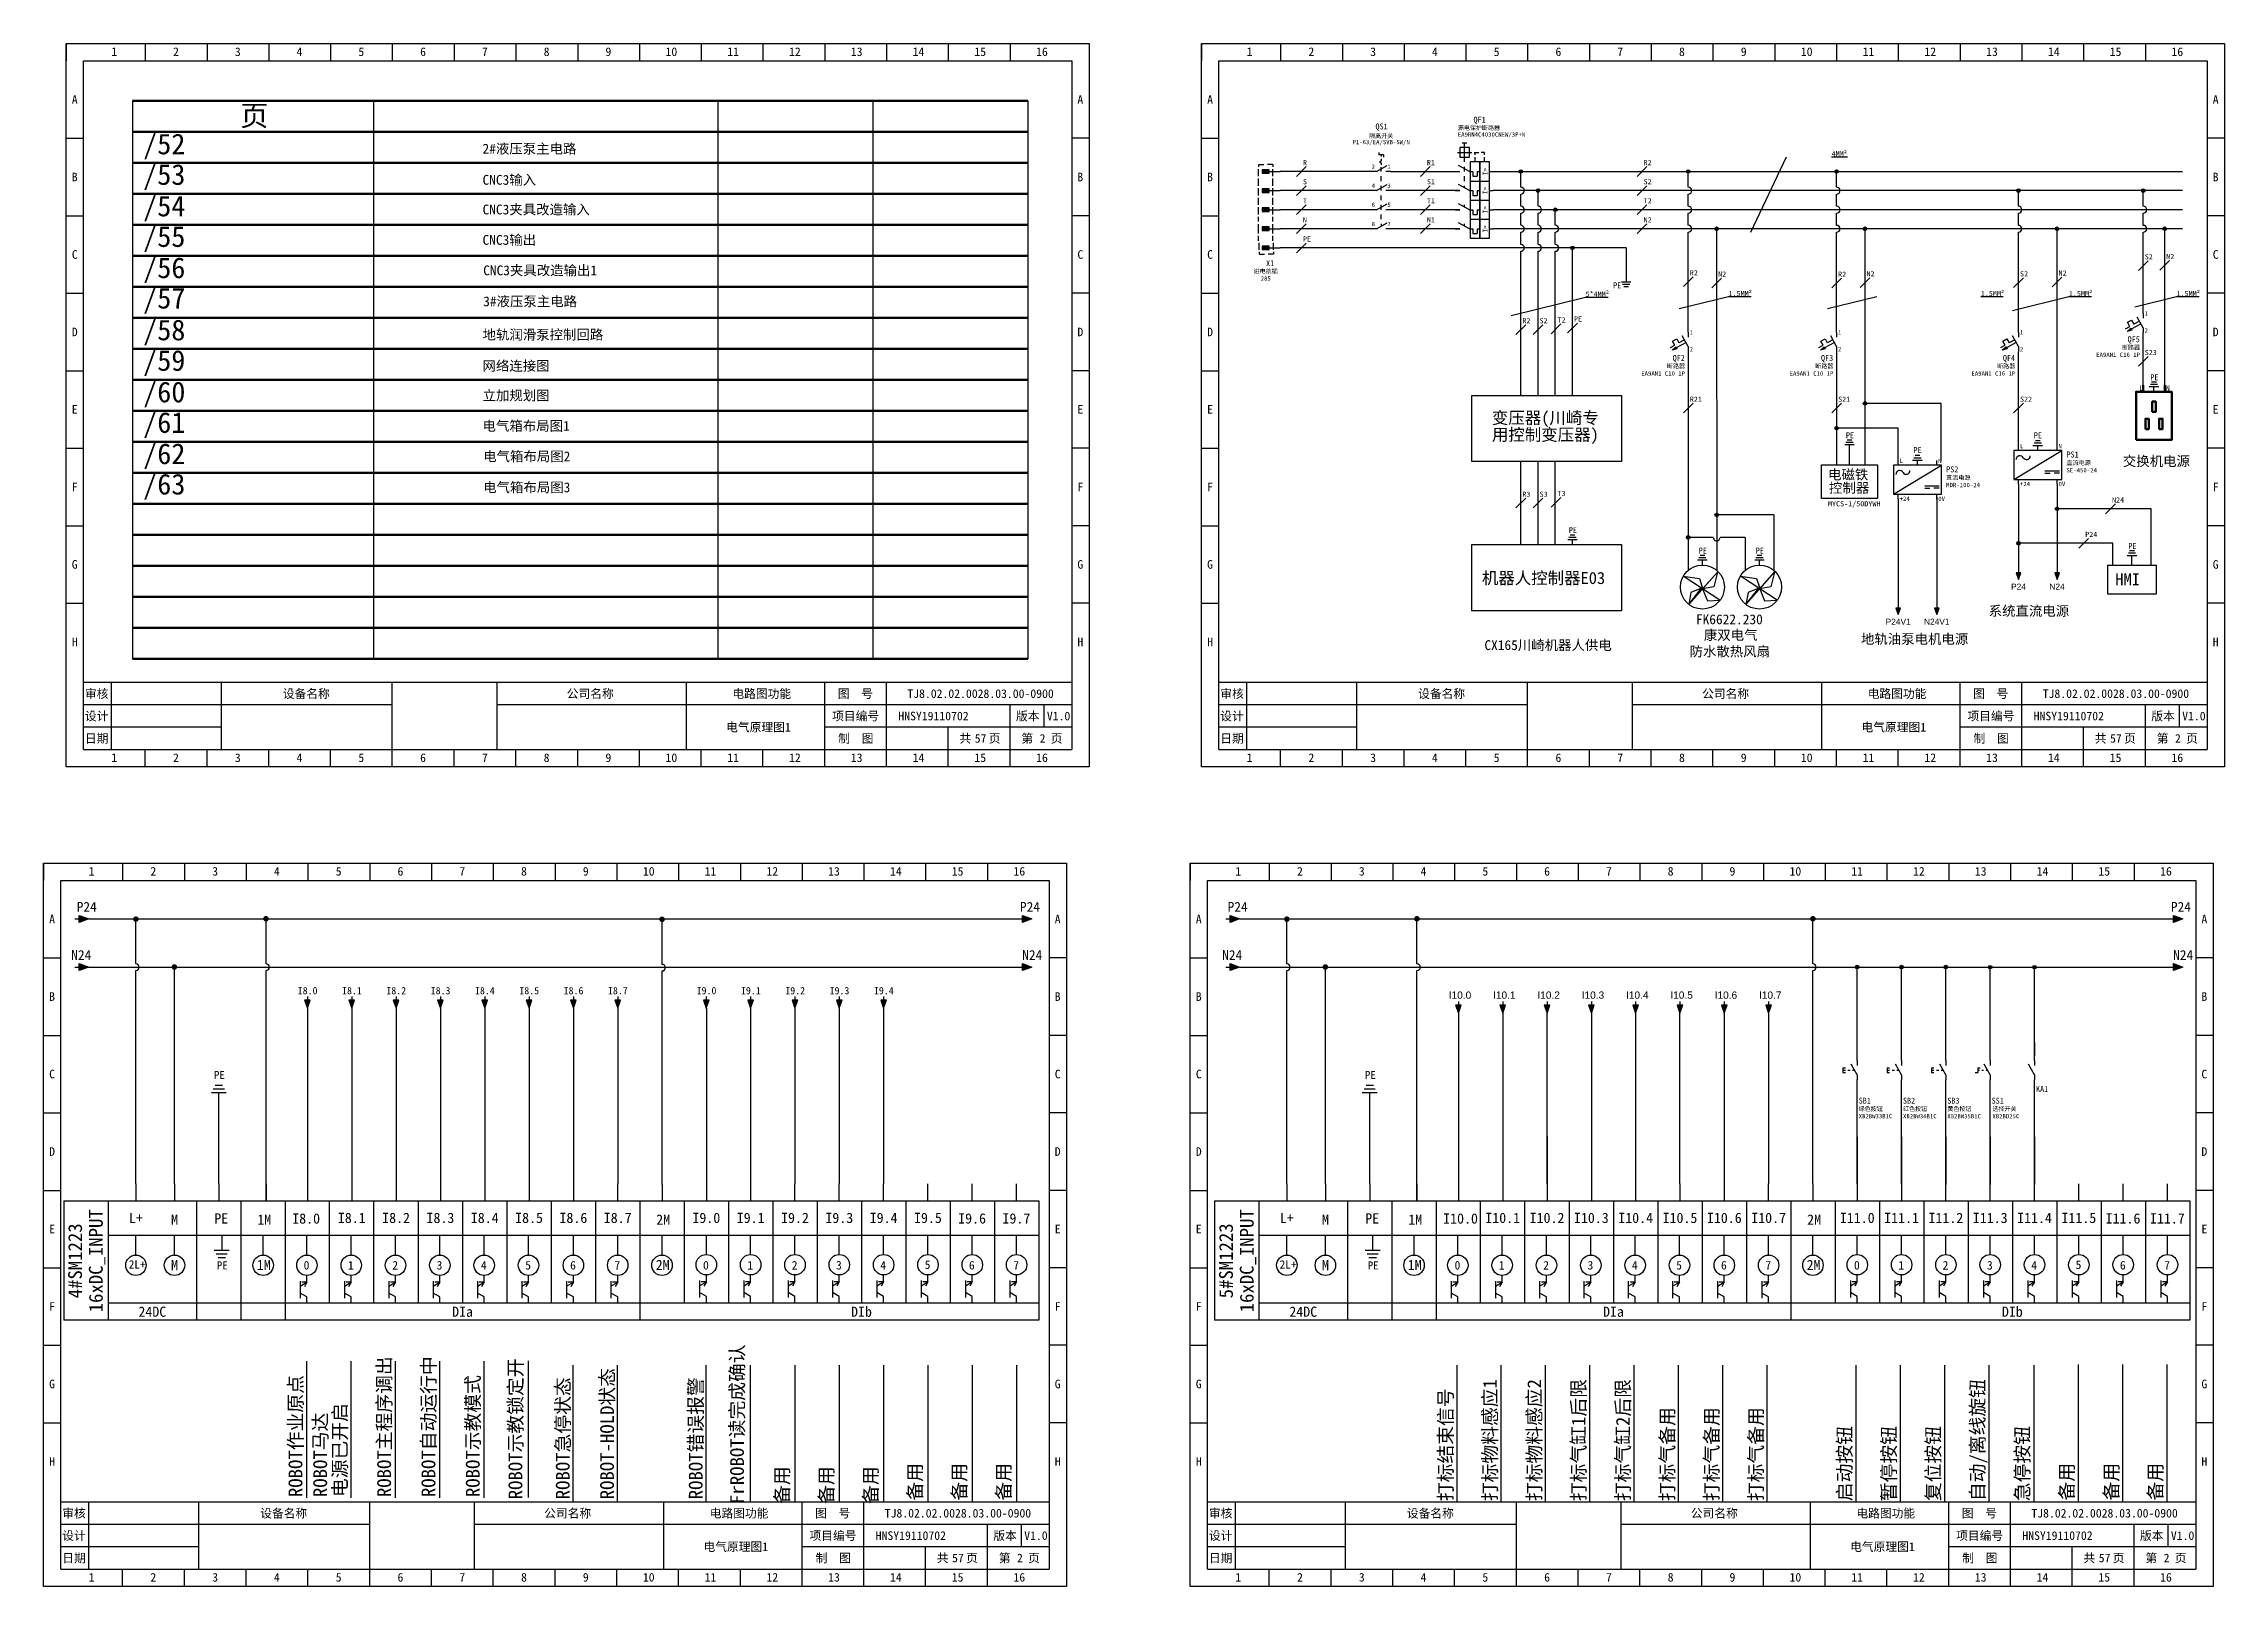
# Model space of a CAD drawing. Header units: millimetres. Extents: x 914 to 910632, y -176 to 682692.
# Drawn here: x 2902 to 3536, y 3539 to 3987 of the extents above; entities that cross this region are included whole.
import ezdxf
from ezdxf.enums import TextEntityAlignment as Align

# ---------------------------------------------------------------- set-up
doc = ezdxf.new("R2010")
doc.units = ezdxf.units.MM
doc.layers.add('0 @ 1', color=7, linetype='Continuous')
doc.layers.add('EPLAN300', color=5, linetype='Continuous', lineweight=25)
doc.layers.add('EPLAN311', color=1, linetype='Continuous', lineweight=25)
doc.styles.get("Standard").update_dxf_attribs({"font": 'arial.ttf'})
doc.styles.add('宋体', font='')
doc.styles.get('宋体').set_extended_font_data('宋体')

msp = doc.modelspace()

# ---------------------------------------------------------------- texts
at = {"color": 7, "style": '宋体'}
for s, height, p in [('2#液压泵主电路', 2.8548, (3029.748, 3956.911)), ('CNC3输入', 2.8548, (3029.748, 3947.856)), ('CNC3夹具改造输入', 2.8548, (3029.748, 3939.246)), ('CNC3输出', 2.8548, (3029.748, 3930.415)), ('CNC3夹具改造输出1', 2.85481, (3029.931, 3921.57)), ('3#液压泵主电路', 2.8548, (3029.931, 3912.57)), ('地轨润滑泵控制回路', 2.8548, (3029.748, 3902.911)), ('网络连接图', 2.8548, (3029.748, 3893.856)), ('立加规划图', 2.8548, (3029.748, 3885.246)), ('电气箱布局图1', 2.8548, (3029.748, 3876.415)), ('电气箱布局图2', 2.8548, (3029.931, 3867.57)), ('电气箱布局图3', 2.8548, (3029.931, 3858.57))]:
    msp.add_text(s, height=height, dxfattribs=at).set_placement(p, align=Align.MIDDLE_LEFT)
at = {"style": '宋体'}
for s, height, p in [('R', 1.5, (3267.975, 3952.108)), ('R1', 1.5, (3303.962, 3952.111)), ('R2', 1.5, (3366.898, 3952.11)), ('4MM²', 1.5, (3421.502, 3954.688)), ('S', 1.5, (3267.975, 3946.564)), ('S1', 1.5, (3303.962, 3946.567)), ('S2', 1.5, (3366.898, 3946.566)), ('T', 1.5, (3267.975, 3941.02)), ('T1', 1.5, (3303.962, 3941.023)), ('T2', 1.5, (3366.898, 3941.022)), ('N', 1.5, (3267.975, 3935.476)), ('N1', 1.5, (3303.962, 3935.479)), ('N2', 1.5, (3366.898, 3935.478)), ('PE', 1.5, (3267.975, 3929.932)), ('S2', 1.5, (3512.414, 3924.762)), ('N2', 1.5, (3518.651, 3924.838)), ('R2', 1.5, (3380.302, 3920.114)), ('N2', 1.5, (3388.534, 3919.75)), ('R2', 1.5, (3423.379, 3919.714)), ('N2', 1.5, (3431.611, 3919.83)), ('S2', 1.5, (3476.188, 3919.827)), ('N2', 1.5, (3487.391, 3920.031)), ('5*4MM²', 1.5, (3350.039, 3913.93)), ('1.5MM²', 1.5, (3391.532, 3914.109)), ('1.5MM²', 1.5, (3464.791, 3914.107)), ('1.5MM²', 1.5, (3490.386, 3914.106)), ('1.5MM²', 1.5, (3521.645, 3914.106)), ('R2', 1.5, (3331.681, 3906.199)), ('S2', 1.5, (3336.681, 3906.199)), ('T2', 1.5, (3341.899, 3906.418)), ('PE', 1.5, (3346.681, 3906.7)), ('S23', 1.5, (3512.416, 3896.972)), ('R21', 1.5, (3380.304, 3883.414)), ('S21', 1.5, (3423.379, 3883.401)), ('S22', 1.5, (3476.191, 3883.412)), ('R3', 1.5, (3331.681, 3855.819)), ('S3', 1.5, (3336.681, 3855.819)), ('T3', 1.5, (3341.899, 3856.037)), ('N24', 1.5, (3502.907, 3854.159)), ('P24', 1.5, (3495.123, 3844.159)), ('I8.0', 2.97, (2974.481, 3644.762)), ('I10.0', 2.97, (3308.686, 3644.762)), ('0', 2.475, (2977.79, 3631.439)), ('1', 2.475, (2990.66, 3631.439)), ('2', 2.475, (3003.53, 3631.439)), ('3', 2.475, (3016.4, 3631.439)), ('4', 2.475, (3029.27, 3631.439)), ('5', 2.475, (3042.14, 3631.439)), ('6', 2.475, (3055.166, 3631.439)), ('7', 2.475, (3068.036, 3631.439)), ('0', 2.475, (3093.776, 3631.439)), ('1', 2.475, (3106.646, 3631.439)), ('2', 2.475, (3119.516, 3631.439)), ('3', 2.475, (3132.386, 3631.439)), ('4', 2.475, (3145.256, 3631.439)), ('5', 2.475, (3158.126, 3631.599)), ('6', 2.475, (3170.996, 3631.439)), ('7', 2.475, (3183.866, 3631.439)), ('0', 2.475, (3311.996, 3631.439)), ('1', 2.475, (3324.866, 3631.439)), ('2', 2.475, (3337.736, 3631.439)), ('3', 2.475, (3350.606, 3631.439)), ('4', 2.475, (3363.476, 3631.439)), ('5', 2.475, (3376.346, 3631.439)), ('6', 2.475, (3389.371, 3631.439)), ('7', 2.475, (3402.241, 3631.439)), ('0', 2.475, (3427.981, 3631.439)), ('1', 2.475, (3440.851, 3631.439)), ('2', 2.475, (3453.721, 3631.439)), ('3', 2.475, (3466.591, 3631.439)), ('4', 2.475, (3479.461, 3631.439)), ('5', 2.475, (3492.331, 3631.599)), ('6', 2.475, (3505.201, 3631.439)), ('7', 2.475, (3518.071, 3631.439))]:
    msp.add_text(s, height=height, dxfattribs=at).set_placement(p)
at = {"color": 0, "style": '宋体'}
for s, p in [('用控制变压器)', (3322.848, 3872.124)), ('变压器(川崎专', (3322.848, 3877.008)), ('机器人控制器E03', (3319.938, 3830.494)), ('HMI', (3503.871, 3830.13))]:
    msp.add_text(s, height=3.5, dxfattribs=at).set_placement(p)
at = {"color": 7, "style": '宋体'}
for s, height, p in [('电磁铁', 2.8548, (3420.465, 3859.999)), ('交换机电源', 2.8548, (3506.067, 3863.882)), ('控制器', 2.8548, (3420.726, 3856.122)), ('MYCS-1/50DYWH', 1.5, (3420.422, 3852.596)), ('FK6622.230', 2.8548, (3382.083, 3817.955)), ('系统直流电源', 2.8548, (3467.101, 3820.402)), ('CX165川崎机器人供电', 2.85481, (3320.669, 3810.467)), ('防水散热风扇', 2.8548, (3380.245, 3808.626)), ('康双电气', 2.8548, (3384.398, 3813.414)), ('地轨油泵电机电源', 2.8548, (3430.011, 3812.243))]:
    msp.add_text(s, height=height, dxfattribs=at).set_placement(p, align=Align.BOTTOM_LEFT)
at = {"color": 0, "style": '宋体'}
for s, rotation, p in [('ROBOT主程序调出', 89.996529, (3003.169, 3565.349)), ('ROBOT自动运行中', 89.996529, (3016.039, 3565.349)), ('ROBOT示教锁定开', 90, (3041.3, 3564.709)), ('FrROBOT读完成确认', 90, (3105.65, 3563.366)), ('ROBOT作业原点', 89.996529, (2977.429, 3565.349)), ('ROBOT示教模式', 89.996529, (3028.909, 3565.349)), ('ROBOT急停状态', 89.996529, (3055.037, 3564.715)), ('ROBOT-HOLD状态', 89.996529, (3067.907, 3564.715)), ('ROBOT错误报警', 89.996529, (3093.647, 3564.715)), ('打标物料感应1', 89.996529, (3324.263, 3564.166)), ('打标物料感应2', 89.996529, (3337.133, 3564.166)), ('打标气缸1后限', 89.996529, (3350.003, 3564.166)), ('打标气缸2后限', 89.996529, (3362.873, 3564.166)), ('自动/离线旋钮', 89.996529, (3465.833, 3564.166)), ('电源已开启', 89.996529, (2990.299, 3565.349)), ('打标结束信号', 89.996529, (3311.393, 3564.166)), ('打标气备用', 89.996529, (3375.743, 3564.166)), ('打标气备用', 89.996529, (3388.613, 3564.166)), ('打标气备用', 89.996529, (3401.483, 3564.166)), ('ROBOT马达', 89.996529, (2984.611, 3565.349)), ('启动按钮', 89.996529, (3427.223, 3564.166)), ('暂停按钮', 89.996529, (3440.093, 3564.166)), ('复位按钮', 89.996529, (3452.963, 3564.166)), ('急停按钮', 89.996529, (3478.858, 3564.166)), ('备用', 90, (3118.676, 3563.366)), ('备用', 90, (3131.546, 3563.366)), ('备用', 90, (3144.416, 3563.366)), ('备用', 89.996529, (3157.286, 3564.344)), ('备用', 89.996529, (3170.156, 3564.344)), ('备用', 89.996529, (3183.026, 3564.344)), ('备用', 89.996529, (3491.75, 3564.367)), ('备用', 89.996529, (3504.702, 3564.367)), ('备用', 89.996529, (3517.49, 3564.367))]:
    msp.add_text(s, height=4, rotation=rotation, dxfattribs=at).set_placement(p)
at = {"style": '宋体'}
for s, width, gutter_width, heights, insert, char_height, attachment_point in [('\\pt36;页', 8.6091, 485.371, [7.973], (2959.371, 3969.497), 6, 1), ('\\pt36;/52', 8.6091, 485.371, [7.973], (2931.211, 3961.262), 6, 1), ('\\pt36;/53', 8.6091, 485.371, [7.973], (2931.211, 3952.397), 6, 1), ('\\pt36;/54', 8.6091, 485.371, [7.973], (2931.211, 3943.249), 6, 1), ('\\pt36;/55', 8.6091, 485.371, [7.973], (2931.211, 3934.381), 6, 1), ('\\pt36;/56', 8.6091, 485.371, [7.973], (2931.211, 3925.314), 6, 1), ('\\pt36;/57', 8.6091, 485.371, [7.973], (2931.211, 3916.481), 6, 1), ('\\pt36;/58', 8.6091, 485.371, [7.973], (2931.211, 3907.262), 6, 1), ('\\pt36;/59', 8.6091, 485.371, [7.973], (2931.211, 3898.397), 6, 1), ('\\pt36;/60', 8.6091, 485.371, [7.973], (2931.211, 3889.249), 6, 1), ('\\pt36;/61', 8.6091, 485.371, [7.973], (2931.211, 3880.381), 6, 1), ('\\pt36;/62', 8.6091, 485.371, [7.973], (2931.211, 3871.314), 6, 1), ('\\pt36;/63', 8.6091, 485.371, [7.973], (2931.211, 3862.481), 6, 1), ('PE', 3.09008, 12.5, [0], (2951.768, 3689.082), 2.31, 1), ('PE', 3.09008, 12.5, [0], (3285.974, 3689.082), 2.31, 1), ('L+', 2.52587, 12.5, [0], (2929.086, 3646.407), 2.97, 5), ('\\pi-5.94,l8.91,t8.91;PE', 2.52587, 12.5, [0], (2952.386, 3646.264), 2.97, 5), ('I8.1', 2.52587, 12.5, [0], (2991.77, 3646.407), 2.97, 5), ('I8.2', 2.52587, 12.5, [0], (3004.64, 3646.407), 2.97, 5), ('I8.3', 2.52587, 12.5, [0], (3017.51, 3646.407), 2.97, 5), ('I8.4', 2.52587, 12.5, [0], (3030.38, 3646.407), 2.97, 5), ('I8.5', 2.52587, 12.5, [0], (3043.25, 3646.407), 2.97, 5), ('I8.6', 2.52587, 12.5, [0], (3056.12, 3646.407), 2.97, 5), ('I8.7', 2.52587, 12.5, [0], (3068.99, 3646.407), 2.97, 5), ('I9.0', 2.52587, 12.5, [0], (3094.73, 3646.407), 2.97, 5), ('I9.1', 2.52587, 12.5, [0], (3107.6, 3646.407), 2.97, 5), ('I9.2', 2.52587, 12.5, [0], (3120.47, 3646.407), 2.97, 5), ('I9.3', 2.52587, 12.5, [0], (3133.34, 3646.407), 2.97, 5), ('I9.4', 2.52587, 12.5, [0], (3146.21, 3646.407), 2.97, 5), ('I9.5', 2.52587, 12.5, [0], (3159.08, 3646.407), 2.97, 5), ('I9.6', 2.52587, 12.5, [0], (3171.9, 3646.246), 2.97, 5), ('I9.7', 2.52587, 12.5, [0], (3184.77, 3646.246), 2.97, 5), ('L+', 2.52587, 12.5, [0], (3263.291, 3646.407), 2.97, 5), ('\\pi-5.94,l8.91,t8.91;PE', 2.52587, 12.5, [0], (3286.592, 3646.264), 2.97, 5), ('I10.1', 2.52587, 12.5, [0], (3325.975, 3646.407), 2.97, 5), ('I10.2', 2.52587, 12.5, [0], (3338.845, 3646.407), 2.97, 5), ('I10.3', 2.52587, 12.5, [0], (3351.715, 3646.407), 2.97, 5), ('I10.4', 2.52587, 12.5, [0], (3364.585, 3646.407), 2.97, 5), ('I10.5', 2.52587, 12.5, [0], (3377.455, 3646.407), 2.97, 5), ('I10.6', 2.52587, 12.5, [0], (3390.325, 3646.407), 2.97, 5), ('I10.7', 2.52587, 12.5, [0], (3403.195, 3646.407), 2.97, 5), ('I11.0', 2.52587, 12.5, [0], (3428.935, 3646.407), 2.97, 5), ('I11.1', 2.52587, 12.5, [0], (3441.805, 3646.407), 2.97, 5), ('I11.2', 2.52587, 12.5, [0], (3454.675, 3646.407), 2.97, 5), ('I11.3', 2.52587, 12.5, [0], (3467.545, 3646.407), 2.97, 5), ('I11.4', 2.52587, 12.5, [0], (3480.415, 3646.407), 2.97, 5), ('I11.5', 2.52587, 12.5, [0], (3493.285, 3646.407), 2.97, 5), ('I11.6', 2.52587, 12.5, [0], (3506.105, 3646.246), 2.97, 5), ('I11.7', 2.52587, 12.5, [0], (3518.975, 3646.246), 2.97, 5), ('2L+', 2.52587, 12.5, [0], (2929.459, 3632.924), 2.42, 5), ('PE', 3.09008, 12.5, [0], (2952.593, 3633.79), 2.31, 1), ('2L+', 2.52587, 12.5, [0], (3263.665, 3632.924), 2.42, 5), ('PE', 3.09008, 12.5, [0], (3286.799, 3633.79), 2.31, 1), ('24DC', 2.52587, 12.5, [0], (2933.855, 3619.16), 2.97, 5), ('DIa', 2.52587, 12.5, [0], (3023.941, 3619.16), 2.97, 5), ('DIb', 2.52587, 12.5, [0], (3139.771, 3619.16), 2.97, 5), ('24DC', 2.52587, 12.5, [0], (3268.06, 3619.16), 2.97, 5), ('DIa', 2.52587, 12.5, [0], (3358.146, 3619.16), 2.97, 5), ('DIb', 2.52587, 12.5, [0], (3473.976, 3619.16), 2.97, 5)]:
    msp.add_mtext_dynamic_manual_height_columns(s, width=width, gutter_width=gutter_width, heights=heights, dxfattribs=dict(at, insert=insert, char_height=char_height, attachment_point=attachment_point))
at = {"char_height": 2.97, "width": 0.51975, "attachment_point": 1, "style": '宋体'}
for s, insert in [('M', (2939.296, 3647.401)), ('1M', (2964.348, 3647.401)), ('2M', (3080.178, 3647.401)), ('M', (3273.501, 3647.401)), ('1M', (3298.553, 3647.401)), ('2M', (3414.383, 3647.401)), ('M', (2939.296, 3634.182)), ('1M', (2964.201, 3634.243)), ('2M', (3080.031, 3634.243)), ('M', (3273.501, 3634.182)), ('1M', (3298.407, 3634.243)), ('2M', (3414.237, 3634.243))]:
    msp.add_mtext(s, dxfattribs=dict(at, insert=insert))
at = {"color": 5, "style": '宋体'}
for tag, p in [('QS1', (3290.805, 3961.968)), ('X1', (3258.439, 3922.268))]:
    msp.add_attdef(tag, text='17_20010', height=1.736, dxfattribs=at).set_placement(p, align=Align.BOTTOM_CENTER)
at = {"color": 0, "style": '宋体'}
for tag, text, p in [('P1-63/EA/SVB-SW/N', '17_20025', (3290.686, 3959.452)), ('隔离开关', '17_20024', (3290.686, 3961.235))]:
    msp.add_attdef(tag, text=text, height=1.2499, dxfattribs=at).set_placement(p, align=Align.TOP_CENTER)
for tag, text, p in [('2', '17_20028[2]', (3288.884, 3950.694)), ('4', '17_20028[4]', (3288.884, 3945.15)), ('6', '17_20028[6]', (3288.884, 3939.606)), ('8', '17_20028[8]', (3288.884, 3934.062))]:
    msp.add_attdef(tag, text=text, height=1.24989, dxfattribs=at).set_placement(p, align=Align.BOTTOM_RIGHT)
for tag, text, p in [('1', '17_20028[1]', (3292.487, 3950.694)), ('3', '17_20028[3]', (3292.487, 3945.15)), ('5', '17_20028[5]', (3292.487, 3939.606)), ('7', '17_20028[7]', (3292.487, 3934.062))]:
    msp.add_attdef(tag, text=text, height=1.24989, dxfattribs=at).set_placement(p, align=Align.BOTTOM_LEFT)
for tag, text, p in [('进电航插', '17_20024', (3257.172, 3920.711)), ('285', '17_20025', (3257.172, 3918.577))]:
    msp.add_attdef(tag, text=text, height=1.2499, dxfattribs=at).set_placement(p, align=Align.CENTER)
at = {"style": '宋体'}
for tag, text, p in [('TJ8.02.02.0028.03.00-0900', 'TJ8.01.01.0181.00.01-0900', (3174.363, 3798.661)), ('TJ8.02.02.0028.03.00-0900', 'TJ8.01.01.0181.00.01-0900', (3504.04, 3798.661)), ('HNSY19110702', 'HNSY19110702', (3160.691, 3792.161)), ('V1.0', '1.0', (3197.014, 3792.161)), ('HNSY19110702', 'HNSY19110702', (3490.368, 3792.161)), ('V1.0', '1.0', (3526.691, 3792.161)), ('电气原理图1', '封页', (3109.863, 3788.911)), ('2', '01', (3192.363, 3785.661)), ('电气原理图1', '封页', (3439.54, 3788.911)), ('2', '01', (3522.04, 3785.661)), ('57', '01', (3174.363, 3785.661)), ('57', '01', (3504.04, 3785.661)), ('TJ8.02.02.0028.03.00-0900', 'TJ8.01.01.0181.00.01-0900', (3167.789, 3560.675)), ('TJ8.02.02.0028.03.00-0900', 'TJ8.01.01.0181.00.01-0900', (3500.753, 3560.675)), ('电气原理图1', '封页', (3103.289, 3550.925)), ('HNSY19110702', 'HNSY19110702', (3154.117, 3554.175)), ('V1.0', '1.0', (3190.44, 3554.175)), ('电气原理图1', '封页', (3436.253, 3550.925)), ('HNSY19110702', 'HNSY19110702', (3487.081, 3554.175)), ('V1.0', '1.0', (3523.404, 3554.175)), ('57', '01', (3167.789, 3547.675)), ('2', '01', (3185.789, 3547.675)), ('57', '01', (3500.753, 3547.675)), ('2', '01', (3518.753, 3547.675))]:
    msp.add_attdef(tag, text=text, height=2.5, dxfattribs=at).set_placement(p, align=Align.MIDDLE_CENTER)
at = {"color": 5, "style": '宋体'}
msp.add_attdef('KA1', (3480.828, 3682.966), '17_20010', height=1.736, dxfattribs=at)
at = {"style": '宋体'}
for tag, p in [('16xDC_INPUT', (2917.447, 3633.971)), ('16xDC_INPUT', (3251.653, 3633.971)), ('4#SM1223', (2911.431, 3633.952)), ('5#SM1223', (3245.637, 3633.952))]:
    msp.add_attdef(tag, text='封页', height=4, rotation=90, dxfattribs=at).set_placement(p, align=Align.MIDDLE_CENTER)

# ---------------------------------------------------------------- blocks, each defined once
blk = doc.blocks.new('*U196')
at = {"color": 0, "linetype": 'ByBlock', "lineweight": 53}
blk.add_line((-130, 0), (130, 0), dxfattribs=at)
blk = doc.blocks.new('*U197')
at = {"color": 0, "linetype": 'ByBlock', "lineweight": -2, "transparency": 16777216}
for p in [(0, 0), (0, -9), (0, -18), (0, -27), (0, -36), (0, -45), (0, -54), (0, -63), (0, -72), (0, -81), (0, -90), (0, -99), (0, -108), (0, -117), (0, -126), (0, -135), (0, -144), (0, -153), (0, -162)]:
    blk.add_blockref('*U196', p, dxfattribs=at)
blk = doc.blocks.new('*U208')
blk.add_line((0, 0.14), (0, 5.8))
blk.add_circle((0, -2.83), 2.97)
blk = doc.blocks.new('*U209')
at = {"color": 0, "linetype": 'ByBlock', "lineweight": -2, "transparency": 16777216}
for p in [(0, 0), (12.87, 0)]:
    blk.add_blockref('*U208', p, dxfattribs=at)
blk = doc.blocks.new('EPLSYM_LibrarySPECIAL_Symbol8_Variant0_Placement1')
at = {"linetype": 'Continuous', "lineweight": 25, "ltscale": 4}
blk.add_hatch(color=1, dxfattribs=at).paths.add_polyline_path([(-0.75, 1), (2, 0), (-0.75, -1)], flags=0)
at = {"color": 1, "linetype": 'Continuous', "lineweight": 25, "ltscale": 4}
blk.add_line((-2, 0), (-0.75, 0), dxfattribs=at)
blk.add_lwpolyline([(-0.75, 1), (2, 0), (-0.75, -1)], close=True, dxfattribs=at)
at = {"color": 5}
blk.add_attdef('70_20010', text='', height=2.85, dxfattribs=at).set_placement((3, 0), align=Align.MIDDLE_LEFT)
at = {"color": 73}
for tag, p in [('70_24350', (33.76, 0)), ('70_24300', (72.31, 0))]:
    blk.add_attdef(tag, text='', height=2.06, dxfattribs=at).set_placement(p, align=Align.MIDDLE_LEFT)
blk = doc.blocks.new('箭头下')
at = {"layer": 'EPLAN311', "linetype": 'Continuous', "lineweight": 25, "ltscale": 4}
blk.add_hatch(color=1, dxfattribs=at).paths.add_polyline_path([(-0.7, -0.875), (0, -2.8), (0.7, -0.875)], flags=0)
at = {"layer": 'EPLAN311', "color": 1, "linetype": 'Continuous', "lineweight": 25, "ltscale": 4}
blk.add_line((0, 0), (0, -0.875), dxfattribs=at)
blk.add_lwpolyline([(-0.7, -0.875), (0, -2.8), (0.7, -0.875)], close=True, dxfattribs=at)
at = {"color": 5}
blk.add_attdef('70_20010', text='', height=1.7535, dxfattribs=at).set_placement((0, -3.8507), align=Align.TOP_CENTER)
blk = doc.blocks.new('*U388')
blk.add_line((-2.5, 0), (2.5, 0))
blk = doc.blocks.new('*U389')
at = {"color": 0, "linetype": 'ByBlock', "lineweight": -2, "transparency": 16777216}
for p in [(0, 0), (0, -22.5), (0, -45), (0, -67.5), (0, -90), (0, -112.5), (0, -135)]:
    blk.add_blockref('*U388', p, dxfattribs=at)
blk = doc.blocks.new('*U390')
blk.add_line((-2.5, 0), (2.5, 0))
blk = doc.blocks.new('*U391')
at = {"color": 0, "linetype": 'ByBlock', "lineweight": -2, "transparency": 16777216}
for p in [(0, 0), (0, -22.5), (0, -45), (0, -67.5), (0, -90), (0, -112.5), (0, -135)]:
    blk.add_blockref('*U390', p, dxfattribs=at)
blk = doc.blocks.new('制图图框')
for p, q in [((-2700.08, 789.32), (-2403.08, 789.32)), ((-2700.08, 579.32), (-2700.08, 789.32)), ((-2700.08, 789.32), (-2700.08, 784.32)), ((-2700.08, 789.32), (-2695.08, 789.32)), ((-2677.15, 789.32), (-2677.15, 784.32)), ((-2659.21, 789.32), (-2659.21, 784.32)), ((-2641.27, 789.32), (-2641.27, 784.32)), ((-2623.33, 789.32), (-2623.33, 784.32)), ((-2605.4, 789.32), (-2605.4, 784.32)), ((-2587.46, 789.32), (-2587.46, 784.32)), ((-2569.52, 789.32), (-2569.52, 784.32)), ((-2551.58, 789.32), (-2551.58, 784.32)), ((-2533.65, 789.32), (-2533.65, 784.32)), ((-2515.71, 789.32), (-2515.71, 784.32)), ((-2497.77, 789.32), (-2497.77, 784.32)), ((-2479.83, 789.32), (-2479.83, 784.32)), ((-2461.9, 789.32), (-2461.9, 784.32)), ((-2443.96, 789.32), (-2443.96, 784.32)), ((-2426.02, 789.32), (-2426.02, 784.32)), ((-2403.08, 789.32), (-2403.08, 579.32)), ((-2403.08, 789.32), (-2403.08, 784.32)), ((-2695.08, 784.32), (-2408.08, 784.32)), ((-2695.08, 584.32), (-2695.08, 784.32)), ((-2408.08, 784.32), (-2408.08, 584.32)), ((-2408.08, 603.82), (-2695.08, 603.82)), ((-2687.08, 603.82), (-2687.08, 584.32)), ((-2655.08, 603.82), (-2655.08, 584.32)), ((-2655.08, 603.82), (-2655.08, 584.32)), ((-2605.4, 579.32), (-2605.4, 603.82)), ((-2575.08, 603.82), (-2575.08, 584.32)), ((-2575.08, 603.82), (-2575.08, 584.32)), ((-2575.08, 603.82), (-2575.08, 584.32)), ((-2520.08, 603.82), (-2520.08, 584.32)), ((-2479.83, 579.32), (-2479.83, 603.82)), ((-2461.9, 579.32), (-2461.9, 603.82)), ((-2655.08, 597.32), (-2695.08, 597.32)), ((-2605.4, 597.32), (-2655.08, 597.32)), ((-2408.08, 597.32), (-2575.08, 597.32)), ((-2426.02, 579.32), (-2426.02, 597.32)), ((-2416.18, 597.32), (-2416.18, 590.82)), ((-2655.08, 590.82), (-2695.08, 590.82)), ((-2408.08, 590.82), (-2479.83, 590.82)), ((-2443.96, 579.32), (-2443.96, 590.82)), ((-2695.08, 584.32), (-2408.08, 584.32)), ((-2677.15, 579.32), (-2677.15, 584.32)), ((-2659.21, 579.32), (-2659.21, 584.32)), ((-2641.27, 579.32), (-2641.27, 584.32)), ((-2623.33, 579.32), (-2623.33, 584.32)), ((-2587.46, 579.32), (-2587.46, 584.32)), ((-2569.52, 579.32), (-2569.52, 584.32)), ((-2551.58, 579.32), (-2551.58, 584.32)), ((-2533.65, 579.32), (-2533.65, 584.32)), ((-2515.71, 579.32), (-2515.71, 584.32)), ((-2497.77, 579.32), (-2497.77, 584.32)), ((-2403.08, 579.32), (-2700.08, 579.32))]:
    blk.add_line(p, q)
blk.add_blockref('*U389', (-2697.58, 761.82))
at = {"xscale": -1}
blk.add_blockref('*U391', (-2405.58, 761.82), dxfattribs=at)
at = {"style": '宋体'}
for s, p in [('1', (-2687.01, 785.71)), ('2', (-2669.07, 785.71)), ('3', (-2651.13, 785.71)), ('4', (-2633.2, 785.71)), ('5', (-2615.26, 785.71)), ('6', (-2597.32, 785.71)), ('7', (-2579.38, 785.71)), ('8', (-2561.45, 785.71)), ('9', (-2543.51, 785.71)), ('10', (-2526.07, 785.71)), ('11', (-2508.13, 785.71)), ('12', (-2490.2, 785.71)), ('13', (-2472.26, 785.71)), ('14', (-2454.32, 785.71)), ('15', (-2436.38, 785.71)), ('16', (-2418.45, 785.71)), ('A', (-2698.47, 771.84)), ('A', (-2406.47, 771.84)), ('B', (-2698.47, 749.34)), ('B', (-2406.47, 749.34)), ('C', (-2698.47, 726.84)), ('C', (-2406.47, 726.84)), ('D', (-2698.47, 704.34)), ('D', (-2406.47, 704.34)), ('E', (-2698.47, 681.84)), ('E', (-2406.47, 681.84)), ('F', (-2698.47, 659.34)), ('F', (-2406.47, 659.34)), ('G', (-2698.47, 636.84)), ('G', (-2406.47, 636.84)), ('H', (-2698.47, 614.34)), ('H', (-2406.47, 614.34)), ('审核', (-2694.65, 599.29)), ('设备名称', (-2637.2, 599.28)), ('公司名称', (-2554.73, 599.29)), ('电路图功能', (-2506.66, 599.29)), ('图  号', (-2476.05, 599.3)), ('设计', (-2694.66, 592.79)), ('项目编号', (-2477.68, 592.79)), ('版本', (-2424.3, 592.79)), ('日期', (-2694.66, 586.29)), ('制  图', (-2475.91, 586.28)), ('共   页', (-2440.72, 586.31)), ('第   页', (-2422.72, 586.3)), ('1', (-2687.01, 580.71)), ('2', (-2669.07, 580.71)), ('3', (-2651.13, 580.71)), ('4', (-2633.2, 580.71)), ('5', (-2615.26, 580.71)), ('6', (-2597.32, 580.71)), ('7', (-2579.38, 580.71)), ('8', (-2561.45, 580.71)), ('9', (-2543.51, 580.71)), ('10', (-2526.07, 580.71)), ('11', (-2508.13, 580.71)), ('12', (-2490.2, 580.71)), ('13', (-2472.26, 580.71)), ('14', (-2454.32, 580.71)), ('15', (-2436.38, 580.71)), ('16', (-2418.45, 580.71))]:
    blk.add_text(s, height=2.5, dxfattribs=at).set_placement(p)
blk = doc.blocks.new('横向漏电断路器4P')
at = {"color": 5, "linetype": 'Continuous', "lineweight": 25, "ltscale": 4}
for p, q in [((0.7, 22.4), (4.9, 22.4)), ((2.1, 25.2), (3.5, 25.2)), ((2.8, 19.6), (2.8, 25.2)), ((5.6, 22.4), (7, 22.4)), ((5.88, 21.7), (5.88, 22.4)), ((5.88, 19.6), (5.88, 21)), ((8.68, 22.4), (7.7, 22.4)), ((8.68, 21.7), (8.68, 22.4)), ((8.68, 19.6), (8.68, 21)), ((4.2, 16.8), (1.05, 18.55)), ((4.2, 11.2), (1.05, 12.95)), ((4.2, 16.8), (5.25, 16.8)), ((5.25, 16.8), (5.25, 15.4)), ((5.25, 15.4), (6.51, 15.4)), ((6.51, 16.8), (7.28, 16.8)), ((6.51, 16.8), (6.51, 15.4)), ((10.08, 16.8), (11.2, 16.8)), ((4.2, 5.6), (1.05, 7.35)), ((4.2, 11.2), (5.25, 11.2)), ((5.25, 11.2), (5.25, 9.8)), ((5.25, 9.8), (6.51, 9.8)), ((6.51, 11.2), (6.51, 9.8)), ((6.51, 11.2), (7.28, 11.2)), ((10.08, 11.2), (11.2, 11.2)), ((4.2, 0), (1.05, 1.75)), ((4.2, 5.6), (5.25, 5.6)), ((4.2, 0), (5.25, 0)), ((5.25, 5.6), (5.25, 4.2)), ((5.25, 4.2), (6.51, 4.2)), ((5.25, 0), (5.25, -1.4)), ((6.51, 5.6), (6.51, 4.2)), ((6.51, 5.6), (7.28, 5.6)), ((6.51, 0), (6.51, -1.4)), ((6.51, 0), (7.28, 0)), ((10.08, 5.6), (11.2, 5.6)), ((10.08, 0), (11.2, 0)), ((5.25, -1.4), (6.51, -1.4))]:
    blk.add_line(p, q, dxfattribs=at)
at = {"color": 5, "linetype": 'Continuous', "lineweight": 25}
for p, q in [((0, 16.8), (1.4, 16.8)), ((2.8, 16.8), (2.8, 18.2)), ((2.8, 14), (2.8, 15.4)), ((4.48, 14), (10.08, 14)), ((0, 11.2), (1.4, 11.2)), ((2.8, 11.977778), (2.8, 12.6)), ((2.8, 6.377778), (2.8, 7)), ((4.48, 8.4), (10.08, 8.4)), ((0, 5.6), (1.4, 5.6)), ((0, 0), (1.4, 0)), ((2.8, 0.777778), (2.8, 1.4)), ((4.48, 2.8), (10.08, 2.8))]:
    blk.add_line(p, q, dxfattribs=at)
at = {"color": 5, "linetype": 'Continuous', "lineweight": 25, "ltscale": 4}
for points in [[(1.4, 23.8), (1.4, 21), (4.2, 21), (4.2, 23.8)], [(4.48, 19.6), (4.48, -2.8), (7.28, -2.8), (7.28, 19.6)], [(7.28, 19.6), (7.28, -2.8), (10.08, -2.8), (10.08, 19.6)]]:
    blk.add_lwpolyline(points, close=True, dxfattribs=at)
at = {"color": 5, "style": '宋体'}
for p in [(8.82028, 16.8), (8.82028, 11.2), (8.82028, 5.6), (8.82028, 0)]:
    blk.add_text('I>', height=1.4028, rotation=90, dxfattribs=at).set_placement(p, align=Align.MIDDLE_CENTER)
at = {"color": 0, "style": '宋体'}
for tag, p in [('17_20028[1]', (0.98, 17.472504)), ('17_20028[3]', (0.98, 11.872504)), ('17_20028[5]', (0.98, 6.272504)), ('17_20028[7]', (0.98, 0.672504))]:
    blk.add_attdef(tag, text='', height=1.26252, dxfattribs=at).set_placement(p, align=Align.RIGHT)
for tag, p in [('17_20028[2]', (10.5, 17.472504)), ('17_20028[4]', (10.5, 11.872504)), ('17_20028[6]', (10.5, 6.272504)), ('17_20028[8]', (10.5, 0.672504)), ('17_20024', (0.827652, -7.521514)), ('17_20025', (0.827652, -9.678004))]:
    blk.add_attdef(tag, p, '', height=1.26252, dxfattribs=at)
at = {"color": 5, "style": '宋体'}
blk.add_attdef('17_20010', (0.711142, -5.598824), '', height=1.7535, dxfattribs=at)
blk = doc.blocks.new('1P断路器')
at = {"linetype": 'Continuous', "lineweight": 25, "ltscale": 4}
blk.add_hatch(color=5, dxfattribs=at).paths.add_polyline_path([(-4.7, 0.34), (-3.65, 1.31), (-3.32, 0.7)], flags=0)
at = {"color": 5, "linetype": 'Continuous', "lineweight": 25, "ltscale": 4}
for p, q in [((-5.13, 1.12), (-3.91, 1.78)), ((-4.58, 3), (-3.37, 3.66)), ((-3.91, 1.78), (-4.58, 3)), ((-0.65, 2.56), (-3.48, 1.01)), ((-3.37, 3.66), (-2.7, 2.45)), ((-1.08, 3.34), (-2.7, 2.45)), ((0, 1.39), (-1.73, 4.5))]:
    blk.add_line(p, q, dxfattribs=at)
at = {"color": 5, "linetype": 'Continuous', "lineweight": 25}
for p, q in [((0, 5.54), (0, 4.16)), ((0, 1.39), (0, 0))]:
    blk.add_line(p, q, dxfattribs=at)
at = {"color": 5, "linetype": 'Continuous', "lineweight": 25, "ltscale": 4}
blk.add_lwpolyline([(-4.7, 0.34), (-3.65, 1.31), (-3.32, 0.7), (-4.7, 0.34)], close=True, dxfattribs=at)
at = {"color": 0, "style": '宋体'}
blk.add_attdef('2', text='', height=1.25, dxfattribs=at).set_placement((0.41, 1.25), align=Align.TOP_LEFT)
blk.add_attdef('1', text='', height=1.25, dxfattribs=at).set_placement((0.41, 4.57), align=Align.BOTTOM_LEFT)
for tag, p in [('EA9AN1-C10-1P', (-0.94, -6.42)), ('断路器', (-0.94, -4.29))]:
    blk.add_attdef(tag, text='', height=1.25, dxfattribs=at).set_placement(p, align=Align.MIDDLE_RIGHT)
at = {"color": 5, "style": '宋体'}
blk.add_attdef('QF2', text='', height=1.74, dxfattribs=at).set_placement((-0.99, -1.91), align=Align.MIDDLE_RIGHT)
blk = doc.blocks.new('直流电源')
at = {"color": 5, "linetype": 'Continuous', "lineweight": 25, "ltscale": 4}
for p, q in [((-1.4, 1.4), (12.6, 9.8)), ((0, 9.8), (0, 11.2)), ((7, 11.2), (4.2, 11.2)), ((6.65, 11.9), (4.55, 11.9)), ((6.3, 12.6), (4.9, 12.6)), ((5.6, 9.8), (5.6, 11.2)), ((11.2, 9.8), (11.2, 11.2)), ((0, 0), (0, 1.4)), ((7.69, 3.87), (11.89, 3.87)), ((7.69, 3.17), (9.23, 3.17)), ((11.89, 3.17), (10.35, 3.17)), ((11.2, 0), (11.2, 1.4))]:
    blk.add_line(p, q, dxfattribs=at)
blk.add_lwpolyline([(-1.4, 1.4), (12.6, 1.4), (12.6, 9.8), (-1.4, 9.8)], close=True, dxfattribs=at)
for centre, radius, start, end in [((0.43, 7.15), 1.12, 30, 180), ((2.34, 8.25), 1.08, 210, 0)]:
    blk.add_arc(centre, radius, start, end, dxfattribs=at)
at = {"color": 5, "style": '宋体'}
for tag, p in [('05', (4.43, 13.33)), ('06', (13.92, 7.76))]:
    blk.add_attdef(tag, p, '', height=1.75, dxfattribs=at)
at = {"color": 0, "style": '宋体'}
for tag, p in [('01', (0.42, 10.47)), ('03', (11.62, 10.47)), ('07', (13.92, 5.6)), ('02', (0.42, -0.54)), ('04', (11.62, -0.54)), ('08', (13.92, 3.44))]:
    blk.add_attdef(tag, p, '', height=1.26, dxfattribs=at)
blk = doc.blocks.new('PE接地')
at = {"color": 5, "linetype": 'Continuous', "lineweight": 25, "ltscale": 4}
for p, q in [((1.4, 1.4), (-1.4, 1.4)), ((1.05, 2.1), (-1.05, 2.1)), ((0.7, 2.8), (-0.7, 2.8)), ((0, 0), (0, 1.4))]:
    blk.add_line(p, q, dxfattribs=at)
at = {"color": 5, "style": '宋体'}
blk.add_attdef('02', (-1.07, 3.35), '', height=1.75, dxfattribs=at)
at = {"color": 0, "style": '宋体'}
blk.add_attdef('01', (0.42, -0.54), '', height=1.26, dxfattribs=at)
blk = doc.blocks.new('插排or插座')
at = {"color": 0, "linetype": 'ByBlock', "lineweight": 53}
for p, q in [((0, 0), (0, -1.91)), ((6.23, 0), (6.23, -1.91))]:
    blk.add_line(p, q, dxfattribs=at)
at = {"color": 7, "linetype": 'Continuous', "lineweight": 50, "ltscale": 4}
for points in [[(-2.06, -15.91), (8.29, -15.91), (8.29, -1.91), (-2.06, -1.91)], [(2.61, -7.79), (3.61, -7.79), (3.61, -4.79), (2.61, -4.79)], [(0.61, -12.79), (1.61, -12.79), (1.61, -9.79), (0.61, -9.79)], [(4.61, -12.79), (5.61, -12.79), (5.61, -9.79), (4.61, -9.79)]]:
    blk.add_lwpolyline(points, close=True, dxfattribs=at)
at = {"xscale": 0.99, "yscale": 0.99, "zscale": 0.99}
blk.add_blockref('PE接地', (3.12, -1.91), dxfattribs=at).add_auto_attribs({'02': 'PE'})
at = {"linetype": 'ByBlock', "lineweight": 200, "style": '宋体'}
for s, p in [('L', (-1.22, -1.59)), ('N', (6.53, -1.59))]:
    blk.add_text(s, height=1.5, dxfattribs=at).set_placement(p)
blk = doc.blocks.new('向下箭头')
at = {"linetype": 'Continuous', "lineweight": 25, "ltscale": 4}
blk.add_hatch(color=1, dxfattribs=at).paths.add_polyline_path([(-0.69, -0.87), (0, -2.77), (0.69, -0.87)], flags=0)
at = {"color": 1, "linetype": 'Continuous', "lineweight": 25, "ltscale": 4}
blk.add_line((0, 0), (0, -0.87), dxfattribs=at)
blk.add_lwpolyline([(-0.69, -0.87), (0, -2.77), (0.69, -0.87)], close=True, dxfattribs=at)
at = {"color": 5, "style": '宋体'}
blk.add_attdef('R2', text='', height=1.74, dxfattribs=at).set_placement((0, -3.96), align=Align.TOP_CENTER)
blk = doc.blocks.new('*U233')
blk.add_line((0, 0.14), (0, 5.8))
blk.add_circle((0, -2.83), 2.97)
blk = doc.blocks.new('*U234')
at = {"color": 0, "linetype": 'ByBlock', "lineweight": -2, "transparency": 16777216}
for p in [(0, 0), (12.87, 0)]:
    blk.add_blockref('*U233', p, dxfattribs=at)
blk = doc.blocks.new('按钮常开')
at = {"layer": 'EPLAN300', "color": 5, "linetype": 'Continuous', "lineweight": 25, "ltscale": 4}
for p, q in [((-4.2, 3.5), (-3.5, 3.5)), ((-4.2, 3.5), (-4.2, 2.1)), ((-4.2, 2.8), (-3.5, 2.8)), ((-4.2, 2.1), (-3.5, 2.1)), ((-2.8, 2.8), (-2.1, 2.8)), ((-2.8, 2.8), (-2.1, 2.8)), ((0, 1.4), (-1.75, 4.55)), ((-1.4, 2.8), (-0.79, 2.8))]:
    blk.add_line(p, q, dxfattribs=at)
at = {"layer": 'EPLAN300', "color": 5, "linetype": 'Continuous', "lineweight": 25}
for p, q in [((0, 5.6), (0, 4.2)), ((0, 1.4), (0, 0))]:
    blk.add_line(p, q, dxfattribs=at)
at = {"color": 0, "style": '宋体'}
for tag, p in [('01', (0.42, 4.87)), ('02', (0.42, -0.54)), ('04', (0.42, -9.16)), ('05', (0.42, -11.32))]:
    blk.add_attdef(tag, p, '', height=1.26, dxfattribs=at)
at = {"color": 5, "style": '宋体'}
blk.add_attdef('03', (0.42, -7.01), '', height=1.75, dxfattribs=at)
blk = doc.blocks.new('选择按钮常开')
at = {"layer": 'EPLAN300', "color": 5, "linetype": 'Continuous', "lineweight": 25, "ltscale": 4}
for p, q in [((-4.38, 2.1), (-3.68, 2.1)), ((-3.68, 3.5), (-2.98, 3.5)), ((-3.68, 3.5), (-3.68, 2.1)), ((-3.68, 2.8), (-3.15, 2.8)), ((-2.45, 2.8), (-1.93, 2.8)), ((-2.45, 2.8), (-1.93, 2.8)), ((0, 1.4), (-1.75, 4.55)), ((-1.23, 2.8), (-0.79, 2.8))]:
    blk.add_line(p, q, dxfattribs=at)
at = {"layer": 'EPLAN300', "color": 5, "linetype": 'Continuous', "lineweight": 25}
for p, q in [((0, 5.6), (0, 4.2)), ((0, 1.4), (0, 0))]:
    blk.add_line(p, q, dxfattribs=at)
at = {"color": 0, "style": '宋体'}
for tag, p in [('01', (0.42, 4.87)), ('02', (0.42, -0.54)), ('04', (0.65, -9.16)), ('05', (0.65, -11.32))]:
    blk.add_attdef(tag, p, '', height=1.26, dxfattribs=at)
at = {"color": 5, "style": '宋体'}
blk.add_attdef('03', (0.42, -7.01), '', height=1.75, dxfattribs=at)

# ---------------------------------------------------------------- hatches: boundary and pattern name
at = {"ltscale": 4}
for points in [[(3258.211, 3949.756), (3258.211, 3950.796), (3256.132, 3950.796), (3256.132, 3949.756)], [(3258.211, 3944.212), (3258.211, 3945.252), (3256.132, 3945.252), (3256.132, 3944.212)], [(3258.211, 3938.668), (3258.211, 3939.708), (3256.132, 3939.708), (3256.132, 3938.668)], [(3258.211, 3933.124), (3258.211, 3934.164), (3256.132, 3934.164), (3256.132, 3933.124)], [(3258.211, 3927.58), (3258.211, 3928.62), (3256.132, 3928.62), (3256.132, 3927.58)]]:
    msp.add_hatch(color=5, dxfattribs=at).paths.add_polyline_path(points, flags=0)
at = {"layer": 'EPLAN311', "ltscale": 4}
h = msp.add_hatch(color=1, dxfattribs=at)
edge = h.paths.add_edge_path()
edge.add_arc((3331.242, 3950.278), 0.52, 0, 360)
h = msp.add_hatch(color=1, dxfattribs=at)
edge = h.paths.add_edge_path()
edge.add_arc((3336.242, 3944.734), 0.52, 0, 360)
h = msp.add_hatch(color=1, dxfattribs=at)
edge = h.paths.add_edge_path()
edge.add_arc((3379.864, 3950.278), 0.52, 0, 360)
h = msp.add_hatch(color=1, dxfattribs=at)
edge = h.paths.add_edge_path()
edge.add_arc((3422.94, 3950.278), 0.52, 0, 360)
h = msp.add_hatch(color=1, dxfattribs=at)
edge = h.paths.add_edge_path()
edge.add_arc((3475.75, 3944.733), 0.52, 0, 360)
h = msp.add_hatch(color=1, dxfattribs=at)
edge = h.paths.add_edge_path()
edge.add_arc((3511.975, 3944.733), 0.52, 0, 360)
h = msp.add_hatch(color=1, dxfattribs=at)
edge = h.paths.add_edge_path()
edge.add_arc((3341.242, 3939.19), 0.52, 0, 360)
h = msp.add_hatch(color=1, dxfattribs=at)
edge = h.paths.add_edge_path()
edge.add_arc((3388.096, 3933.645), 0.52, 0, 360)
h = msp.add_hatch(color=1, dxfattribs=at)
edge = h.paths.add_edge_path()
edge.add_arc((3431.173, 3933.645), 0.52, 0, 360)
h = msp.add_hatch(color=1, dxfattribs=at)
edge = h.paths.add_edge_path()
edge.add_arc((3486.953, 3933.643), 0.52, 0, 360)
h = msp.add_hatch(color=1, dxfattribs=at)
edge = h.paths.add_edge_path()
edge.add_arc((3518.212, 3933.642), 0.52, 0, 360)
h = msp.add_hatch(color=1, dxfattribs=at)
edge = h.paths.add_edge_path()
edge.add_arc((3346.242, 3928.102), 0.52, 0, 360)
h = msp.add_hatch(color=1, dxfattribs=at)
edge = h.paths.add_edge_path()
edge.add_arc((3431.172, 3882.942), 0.52, 0, 360)
h = msp.add_hatch(color=1, dxfattribs=at)
edge = h.paths.add_edge_path()
edge.add_arc((3422.939, 3875.74), 0.52, 0, 360)
h = msp.add_hatch(color=1, dxfattribs=at)
edge = h.paths.add_edge_path()
edge.add_arc((3388.108, 3850.544), 0.52, 0, 360)
h = msp.add_hatch(color=1, dxfattribs=at)
edge = h.paths.add_edge_path()
edge.add_arc((3486.951, 3852.327), 0.52, 0, 360)
h = msp.add_hatch(color=1, dxfattribs=at)
edge = h.paths.add_edge_path()
edge.add_arc((3379.854, 3844.025), 0.52, 0, 360)
h = msp.add_hatch(color=1, dxfattribs=at)
edge = h.paths.add_edge_path()
edge.add_arc((3475.751, 3842.327), 0.52, 0, 360)
h = msp.add_hatch(color=0, dxfattribs=at)
edge = h.paths.add_edge_path()
edge.add_arc((2929.091, 3733.188), 0.81, 0, 360)
h = msp.add_hatch(color=0, dxfattribs=at)
edge = h.paths.add_edge_path()
edge.add_arc((2966.874, 3733.286), 0.81, 0, 360)
h = msp.add_hatch(color=0, dxfattribs=at)
edge = h.paths.add_edge_path()
edge.add_arc((3081.862, 3733.126), 0.81, 0, 360)
h = msp.add_hatch(color=0, dxfattribs=at)
edge = h.paths.add_edge_path()
edge.add_arc((3263.297, 3733.188), 0.81, 0, 360)
h = msp.add_hatch(color=0, dxfattribs=at)
edge = h.paths.add_edge_path()
edge.add_arc((3301.08, 3733.286), 0.81, 0, 360)
h = msp.add_hatch(color=0, dxfattribs=at)
edge = h.paths.add_edge_path()
edge.add_arc((3416.06, 3733.282), 0.81, 0, 360)
h = msp.add_hatch(color=0, dxfattribs=at)
edge = h.paths.add_edge_path()
edge.add_arc((2940.267, 3719.295), 0.81, 0, 360)
h = msp.add_hatch(color=0, dxfattribs=at)
edge = h.paths.add_edge_path()
edge.add_arc((3274.491, 3719.288), 0.81, 0, 360)
h = msp.add_hatch(color=1, dxfattribs=at)
edge = h.paths.add_edge_path()
edge.add_arc((3428.935, 3719.247), 0.52, 0, 360)
h = msp.add_hatch(color=1, dxfattribs=at)
edge = h.paths.add_edge_path()
edge.add_arc((3441.803, 3719.247), 0.52, 0, 360)
h = msp.add_hatch(color=1, dxfattribs=at)
edge = h.paths.add_edge_path()
edge.add_arc((3454.673, 3719.247), 0.52, 0, 360)
h = msp.add_hatch(color=1, dxfattribs=at)
edge = h.paths.add_edge_path()
edge.add_arc((3467.543, 3719.243), 0.52, 0, 360)
h = msp.add_hatch(color=1, dxfattribs=at)
edge = h.paths.add_edge_path()
edge.add_arc((3480.413, 3719.243), 0.52, 0, 360)

# ---------------------------------------------------------------- linework, layer by layer
at = {"color": 0}
for p, q in [((2928.079, 3970.778), (2928.079, 3808.778)), ((2998.079, 3970.778), (2998.079, 3970.022)), ((3098.079, 3970.778), (3188.079, 3970.778)), ((3098.079, 3970.778), (3098.079, 3970.778)), ((3098.079, 3970.778), (3098.079, 3808.778)), ((3143.079, 3970.778), (3188.079, 3970.778)), ((3143.079, 3970.778), (3143.079, 3970.778)), ((3143.079, 3970.778), (3143.079, 3808.778)), ((3188.079, 3970.778), (3188.079, 3808.778)), ((2998.079, 3970.022), (2998.079, 3808.778)), ((3287.915, 3950.276), (3261.33, 3950.276)), ((3293.458, 3950.278), (3313.518, 3950.278)), ((3323.22, 3950.278), (3523.403, 3950.278)), ((3287.915, 3944.732), (3261.33, 3944.732)), ((3287.915, 3939.188), (3261.33, 3939.188)), ((3313.518, 3944.734), (3293.458, 3944.734)), ((3313.518, 3939.19), (3293.458, 3939.19)), ((3523.403, 3944.734), (3323.22, 3944.734)), ((3523.403, 3939.19), (3323.22, 3939.19)), ((3287.915, 3933.644), (3261.33, 3933.644)), ((3313.516, 3933.643), (3293.458, 3933.646)), ((3523.401, 3933.642), (3323.22, 3933.646)), ((3361.839, 3928.1), (3261.33, 3928.1)), ((3422.943, 3898.051), (3422.938, 3865.086)), ((3475.752, 3870.663), (3475.752, 3897.888)), ((3475.752, 3859.463), (3475.752, 3834.565)), ((3486.952, 3859.463), (3486.952, 3834.565)), ((3440.821, 3855.173), (3440.821, 3824.365)), ((3452.021, 3855.73), (3452.021, 3824.365)), ((2915.378, 3733.25), (3185.282, 3733.25)), ((2929.089, 3720.205), (2929.089, 3733.23)), ((2966.879, 3720.205), (2966.879, 3733.241)), ((3081.866, 3720.045), (3081.866, 3733.081)), ((3249.583, 3733.25), (3519.487, 3733.25)), ((3263.295, 3720.205), (3263.295, 3733.23)), ((3301.084, 3720.205), (3301.084, 3733.241)), ((3416.065, 3720.201), (3416.065, 3733.238)), ((2915.359, 3719.243), (3185.282, 3719.25)), ((3249.565, 3719.243), (3519.487, 3719.25)), ((3428.935, 3692.088), (3428.935, 3719.247)), ((3441.803, 3692.088), (3441.803, 3719.248)), ((3454.673, 3692.088), (3454.673, 3719.248)), ((3467.543, 3692.088), (3467.543, 3719.248)), ((3480.413, 3692.088), (3480.413, 3719.249)), ((3480.414, 3697.34), (3480.414, 3693.452)), ((3428.935, 3656.307), (3428.937, 3686.54)), ((3441.805, 3656.307), (3441.805, 3686.54)), ((3454.675, 3656.307), (3454.675, 3686.54)), ((3467.545, 3656.307), (3467.545, 3686.54)), ((3480.415, 3656.307), (3480.414, 3686.54))]:
    msp.add_line(p, q, dxfattribs=at)
at = {"color": 5, "ltscale": 4}
for p, q in [((3255.093, 3952.355), (3255.093, 3951.662)), ((3255.093, 3952.355), (3256.652, 3952.355)), ((3259.251, 3952.355), (3257.691, 3952.355)), ((3259.251, 3952.355), (3259.251, 3951.662)), ((3289.301, 3950.276), (3292.419, 3952.008)), ((3289.993, 3955.822), (3289.993, 3955.129)), ((3291.379, 3955.129), (3289.993, 3955.129)), ((3290.166, 3953.05), (3290.686, 3953.397)), ((3290.686, 3952.704), (3290.166, 3953.05)), ((3290.686, 3955.129), (3290.686, 3954.609)), ((3290.686, 3953.916), (3290.686, 3953.397)), ((3290.686, 3952.704), (3290.686, 3952.184)), ((3290.686, 3950.278), (3290.686, 3951.491)), ((3291.379, 3955.129), (3291.379, 3954.436)), ((3255.093, 3948.89), (3255.093, 3950.969)), ((3255.093, 3946.118), (3255.093, 3948.197)), ((3255.093, 3943.346), (3255.093, 3945.425)), ((3258.211, 3950.276), (3261.33, 3950.276)), ((3259.251, 3948.89), (3259.251, 3950.969)), ((3259.251, 3946.118), (3259.251, 3948.197)), ((3259.251, 3943.346), (3259.251, 3945.425)), ((3289.301, 3944.732), (3292.419, 3946.464)), ((3255.093, 3940.574), (3255.093, 3942.653)), ((3255.093, 3937.802), (3255.093, 3939.881)), ((3258.211, 3944.732), (3261.33, 3944.732)), ((3258.211, 3939.188), (3261.33, 3939.188)), ((3259.251, 3940.574), (3259.251, 3942.653)), ((3259.251, 3937.802), (3259.251, 3939.881)), ((3289.301, 3939.188), (3292.419, 3940.92)), ((3255.093, 3935.723), (3255.093, 3937.109)), ((3255.093, 3932.258), (3255.093, 3935.03)), ((3258.211, 3933.644), (3261.33, 3933.644)), ((3259.251, 3935.723), (3259.251, 3937.109)), ((3259.251, 3932.258), (3259.251, 3935.03)), ((3289.301, 3933.644), (3292.419, 3935.376)), ((3290.686, 3935.12), (3290.686, 3934.51)), ((3255.093, 3930.179), (3255.093, 3931.565)), ((3255.231, 3927.511), (3255.231, 3929.59)), ((3255.231, 3926.922), (3255.231, 3926.229)), ((3255.231, 3926.229), (3256.791, 3926.229)), ((3259.389, 3926.229), (3257.83, 3926.229)), ((3258.211, 3928.1), (3261.33, 3928.1)), ((3259.251, 3930.179), (3259.251, 3931.565)), ((3259.389, 3927.511), (3259.389, 3929.59)), ((3259.389, 3926.922), (3259.389, 3926.229))]:
    msp.add_line(p, q, dxfattribs=at)
for p, q in [((3266.122, 3948.862), (3268.951, 3951.69)), ((3302.109, 3948.864), (3304.938, 3951.692)), ((3365.046, 3948.864), (3367.874, 3951.692)), ((3398.003, 3932.63), (3408.413, 3954.526)), ((3421.49, 3954.525), (3426.081, 3954.525)), ((3266.122, 3943.318), (3268.951, 3946.146)), ((3302.109, 3943.32), (3304.938, 3946.148)), ((3331.242, 3945.734), (3331.242, 3950.278)), ((3365.046, 3943.32), (3367.874, 3946.148)), ((3379.864, 3945.734), (3379.864, 3950.278)), ((3422.94, 3945.734), (3422.94, 3950.278)), ((3266.122, 3937.774), (3268.951, 3940.602)), ((3302.109, 3937.776), (3304.938, 3940.604)), ((3331.242, 3940.19), (3331.242, 3943.734)), ((3336.242, 3940.19), (3336.242, 3944.734)), ((3341.242, 3934.646), (3341.242, 3939.19)), ((3365.046, 3937.776), (3367.874, 3940.604)), ((3379.864, 3940.19), (3379.864, 3943.734)), ((3422.94, 3940.19), (3422.94, 3943.734)), ((3475.75, 3940.189), (3475.75, 3944.733)), ((3511.975, 3940.189), (3511.975, 3944.733)), ((3266.122, 3932.23), (3268.951, 3935.058)), ((3302.109, 3932.232), (3304.938, 3935.06)), ((3331.242, 3934.646), (3331.242, 3938.19)), ((3331.242, 3929.1), (3331.242, 3932.646)), ((3336.242, 3934.646), (3336.242, 3938.19)), ((3336.242, 3929.1), (3336.242, 3932.646)), ((3341.242, 3929.1), (3341.242, 3932.646)), ((3365.046, 3932.232), (3367.874, 3935.06)), ((3379.864, 3934.645), (3379.864, 3938.19)), ((3379.864, 3903.594), (3379.864, 3932.645)), ((3388.096, 3933.645), (3388.111, 3834.488)), ((3422.94, 3934.644), (3422.94, 3938.19)), ((3422.94, 3903.594), (3422.94, 3932.644)), ((3431.173, 3933.645), (3431.171, 3865.086)), ((3475.75, 3934.643), (3475.75, 3938.189)), ((3475.75, 3903.593), (3475.75, 3932.643)), ((3486.952, 3870.663), (3486.953, 3933.642)), ((3511.975, 3934.642), (3511.975, 3938.189)), ((3511.975, 3909.021), (3511.975, 3932.642)), ((3518.211, 3888.248), (3518.212, 3933.642)), ((3266.122, 3926.686), (3268.951, 3929.514)), ((3331.242, 3885.269), (3331.242, 3927.1)), ((3336.242, 3885.269), (3336.242, 3927.1)), ((3341.242, 3885.269), (3341.242, 3927.1)), ((3346.242, 3885.269), (3346.242, 3928.102)), ((3510.561, 3921.515), (3513.389, 3924.344)), ((3516.798, 3921.591), (3519.626, 3924.42)), ((3328.395, 3908.493), (3350.026, 3913.767)), ((3350.026, 3913.767), (3356.593, 3913.767)), ((3377.19, 3910.452), (3391.519, 3913.946)), ((3378.449, 3916.867), (3381.278, 3919.696)), ((3386.681, 3916.504), (3389.51, 3919.332)), ((3391.519, 3913.946), (3398.086, 3913.946)), ((3420.263, 3910.451), (3434.593, 3913.945)), ((3421.526, 3916.467), (3424.354, 3919.296)), ((3429.758, 3916.583), (3432.586, 3919.412)), ((3464.779, 3913.944), (3471.346, 3913.944)), ((3474.006, 3909.953), (3490.373, 3913.943)), ((3474.335, 3916.58), (3477.164, 3919.409)), ((3485.539, 3916.785), (3488.367, 3919.613)), ((3490.373, 3913.943), (3496.94, 3913.943)), ((3509.488, 3910.982), (3521.632, 3913.943)), ((3521.632, 3913.943), (3528.199, 3913.943)), ((3329.828, 3902.953), (3332.656, 3905.781)), ((3334.828, 3902.953), (3337.656, 3905.781)), ((3340.046, 3903.171), (3342.875, 3905.999)), ((3344.828, 3903.453), (3347.657, 3906.282)), ((3511.977, 3888.248), (3511.977, 3903.479)), ((3379.866, 3898.052), (3379.852, 3834.515)), ((3510.563, 3893.725), (3513.392, 3896.554)), ((3378.452, 3880.167), (3381.28, 3882.996)), ((3421.526, 3880.154), (3424.354, 3882.983)), ((3453.321, 3882.941), (3431.172, 3882.941)), ((3453.321, 3866.373), (3453.321, 3882.941)), ((3474.338, 3880.166), (3477.166, 3882.994)), ((3440.821, 3875.736), (3422.939, 3875.739)), ((3440.821, 3866.373), (3440.821, 3875.736)), ((3426.696, 3865.086), (3426.696, 3869.505)), ((3331.242, 3841.922), (3331.242, 3866.051)), ((3336.242, 3841.948), (3336.242, 3866.051)), ((3341.242, 3841.948), (3341.242, 3866.051)), ((3329.828, 3852.572), (3332.656, 3855.401)), ((3334.828, 3852.572), (3337.656, 3855.401)), ((3340.046, 3852.791), (3342.875, 3855.619)), ((3404.674, 3850.547), (3404.676, 3834.488)), ((3514.303, 3852.327), (3486.951, 3852.327)), ((3501.055, 3850.913), (3503.883, 3853.741)), ((3514.303, 3837.327), (3514.303, 3852.327)), ((3396.419, 3844.022), (3396.417, 3834.515)), ((3503.103, 3842.327), (3475.751, 3842.327)), ((3493.27, 3840.913), (3496.098, 3843.741)), ((3503.103, 3837.327), (3503.103, 3842.327)), ((3503.103, 3835.927), (3503.103, 3837.327)), ((3508.703, 3835.927), (3508.703, 3837.327)), ((3514.303, 3835.927), (3514.303, 3837.327)), ((2929.089, 3656.307), (2929.089, 3718.295)), ((2940.29, 3656.307), (2940.29, 3719.244)), ((2966.879, 3656.31), (2966.879, 3718.295)), ((3081.866, 3656.15), (3081.866, 3718.135)), ((3263.295, 3656.307), (3263.295, 3718.295)), ((3274.495, 3656.307), (3274.495, 3719.244)), ((3274.495, 3656.469), (3274.495, 3718.454)), ((3301.084, 3656.31), (3301.084, 3718.295)), ((3416.065, 3656.307), (3416.065, 3718.291)), ((3313.105, 3705.904), (3313.105, 3656.307)), ((3325.975, 3705.904), (3325.975, 3656.307)), ((3338.845, 3656.307), (3338.845, 3705.904)), ((3351.715, 3705.904), (3351.715, 3656.307)), ((3364.585, 3705.904), (3364.585, 3656.307)), ((3377.455, 3656.307), (3377.455, 3705.904)), ((3390.325, 3705.904), (3390.325, 3656.307)), ((3403.195, 3705.904), (3403.195, 3656.307)), ((2953.16, 3656.307), (2953.16, 3682.796)), ((3287.365, 3656.307), (3287.365, 3682.796)), ((3325.975, 3670.139), (3325.975, 3656.307)), ((3338.845, 3670.139), (3338.845, 3656.307)), ((3351.715, 3670.139), (3351.715, 3656.307)), ((3364.585, 3670.139), (3364.585, 3656.307)), ((3428.935, 3669.979), (3428.935, 3656.147)), ((3441.805, 3669.979), (3441.805, 3656.147)), ((3454.675, 3669.979), (3454.675, 3656.147)), ((3467.545, 3669.979), (3467.545, 3656.147)), ((3480.415, 3669.979), (3480.415, 3656.147)), ((2929.089, 3656.307), (2929.089, 3651.357)), ((2929.089, 3656.307), (2929.089, 3651.357)), ((2940.29, 3656.307), (2940.29, 3651.357)), ((2940.29, 3656.307), (2940.29, 3651.357)), ((2953.16, 3656.307), (2953.16, 3651.357)), ((2966.879, 3656.31), (2966.879, 3651.36)), ((2966.879, 3651.36), (2966.879, 3656.31)), ((2978.9, 3656.307), (2978.9, 3651.357)), ((2991.77, 3656.307), (2991.77, 3651.357)), ((3004.64, 3656.307), (3004.64, 3651.357)), ((3017.51, 3656.307), (3017.51, 3651.357)), ((3030.38, 3656.307), (3030.38, 3651.357)), ((3043.25, 3656.307), (3043.25, 3651.357)), ((3056.12, 3656.307), (3056.12, 3651.357)), ((3068.99, 3651.357), (3068.99, 3656.307)), ((3081.866, 3656.15), (3081.86, 3651.357)), ((3094.73, 3656.307), (3094.73, 3651.357)), ((3107.6, 3656.307), (3107.6, 3651.357)), ((3120.47, 3651.357), (3120.47, 3656.307)), ((3133.34, 3651.357), (3133.34, 3656.307)), ((3146.21, 3651.357), (3146.21, 3656.307)), ((3159.08, 3651.357), (3159.08, 3656.307)), ((3171.95, 3651.357), (3171.95, 3656.307)), ((3184.82, 3651.357), (3184.82, 3656.307)), ((3263.295, 3656.307), (3263.295, 3651.357)), ((3263.295, 3656.307), (3263.295, 3651.357)), ((3274.495, 3656.307), (3274.495, 3651.357)), ((3274.495, 3656.307), (3274.495, 3651.357)), ((3287.365, 3656.307), (3287.365, 3651.357)), ((3301.084, 3656.31), (3301.084, 3651.36)), ((3301.084, 3651.36), (3301.084, 3656.31)), ((3313.105, 3656.307), (3313.105, 3651.357)), ((3325.975, 3656.307), (3325.975, 3651.357)), ((3338.845, 3656.307), (3338.845, 3651.357)), ((3351.715, 3656.307), (3351.715, 3651.357)), ((3364.585, 3656.307), (3364.585, 3651.357)), ((3377.455, 3656.307), (3377.455, 3651.357)), ((3390.325, 3656.307), (3390.325, 3651.357)), ((3403.195, 3651.357), (3403.195, 3656.307)), ((3416.065, 3656.307), (3416.065, 3651.357)), ((3416.065, 3656.307), (3416.065, 3651.357)), ((3428.935, 3656.307), (3428.935, 3651.357)), ((3441.805, 3656.307), (3441.805, 3651.357)), ((3454.675, 3651.357), (3454.675, 3656.307)), ((3467.545, 3651.357), (3467.545, 3656.307)), ((3480.415, 3651.357), (3480.415, 3656.307)), ((3493.285, 3651.357), (3493.285, 3656.307)), ((3506.155, 3651.357), (3506.155, 3656.307)), ((3519.025, 3651.357), (3519.025, 3656.307)), ((2908.115, 3651.357), (3191.255, 3651.357)), ((2908.115, 3651.357), (2908.115, 3616.707)), ((2920.985, 3651.357), (2920.985, 3616.707)), ((2946.725, 3651.357), (2946.725, 3616.707)), ((2959.595, 3651.357), (2959.595, 3616.707)), ((2972.465, 3651.357), (2972.465, 3616.707)), ((2985.335, 3621.657), (2985.335, 3651.357)), ((2998.205, 3621.657), (2998.205, 3651.357)), ((3011.075, 3651.357), (3011.075, 3621.657)), ((3023.945, 3651.357), (3023.945, 3621.657)), ((3036.815, 3651.357), (3036.815, 3621.657)), ((3049.685, 3651.357), (3049.685, 3621.635)), ((3062.555, 3651.357), (3062.555, 3621.657)), ((3075.425, 3651.357), (3075.425, 3616.707)), ((3088.295, 3651.357), (3088.295, 3621.657)), ((3101.165, 3651.357), (3101.165, 3621.657)), ((3114.035, 3651.357), (3114.035, 3621.657)), ((3126.905, 3651.357), (3126.905, 3621.657)), ((3139.775, 3651.357), (3139.775, 3621.657)), ((3152.645, 3651.357), (3152.645, 3621.657)), ((3165.515, 3651.357), (3165.515, 3621.657)), ((3178.385, 3651.357), (3178.385, 3621.657)), ((3191.255, 3651.357), (3191.255, 3616.707)), ((3242.32, 3651.357), (3525.46, 3651.357)), ((3242.32, 3651.357), (3242.32, 3616.707)), ((3255.19, 3651.357), (3255.19, 3616.707)), ((3280.93, 3651.357), (3280.93, 3616.707)), ((3293.8, 3651.357), (3293.8, 3616.707)), ((3306.67, 3651.357), (3306.67, 3616.707)), ((3319.54, 3621.657), (3319.54, 3651.357)), ((3332.41, 3621.657), (3332.41, 3651.357)), ((3345.28, 3651.357), (3345.28, 3621.657)), ((3358.15, 3651.357), (3358.15, 3621.657)), ((3371.02, 3651.357), (3371.02, 3621.657)), ((3383.89, 3651.357), (3383.89, 3621.635)), ((3396.76, 3651.357), (3396.76, 3621.657)), ((3409.63, 3651.357), (3409.63, 3616.707)), ((3422.5, 3651.357), (3422.5, 3621.657)), ((3435.37, 3651.357), (3435.37, 3621.657)), ((3448.24, 3651.357), (3448.24, 3621.657)), ((3461.11, 3651.357), (3461.11, 3621.657)), ((3473.98, 3651.357), (3473.98, 3621.657)), ((3486.85, 3651.357), (3486.85, 3621.657)), ((3499.72, 3651.357), (3499.72, 3621.657)), ((3512.59, 3651.357), (3512.59, 3621.657)), ((3525.46, 3651.357), (3525.46, 3616.707)), ((2920.985, 3641.457), (3191.255, 3641.457)), ((2929.089, 3635.647), (2929.089, 3641.457)), ((2940.29, 3635.647), (2940.29, 3641.457)), ((2954.009, 3641.46), (2954.009, 3637.045)), ((2966.03, 3635.647), (2966.03, 3641.457)), ((2978.744, 3635.647), (2978.744, 3641.297)), ((2991.614, 3635.647), (2991.614, 3641.297)), ((3004.484, 3635.647), (3004.484, 3641.297)), ((3017.354, 3635.647), (3017.354, 3641.297)), ((3030.224, 3635.647), (3030.224, 3641.297)), ((3043.094, 3635.647), (3043.094, 3641.297)), ((3056.12, 3635.647), (3056.12, 3641.297)), ((3068.99, 3635.647), (3068.99, 3641.297)), ((3081.86, 3635.647), (3081.86, 3641.457)), ((3094.73, 3635.806), (3094.73, 3641.457)), ((3107.6, 3635.806), (3107.6, 3641.457)), ((3120.47, 3635.806), (3120.47, 3641.457)), ((3133.34, 3635.806), (3133.34, 3641.457)), ((3146.21, 3635.806), (3146.21, 3641.457)), ((3159.08, 3635.806), (3159.08, 3641.457)), ((3255.19, 3641.457), (3525.46, 3641.457)), ((3263.295, 3635.647), (3263.295, 3641.457)), ((3274.495, 3635.647), (3274.495, 3641.457)), ((3288.214, 3641.46), (3288.214, 3637.045)), ((3300.235, 3635.647), (3300.235, 3641.457)), ((3312.95, 3635.647), (3312.95, 3641.297)), ((3325.82, 3635.647), (3325.82, 3641.297)), ((3338.69, 3635.647), (3338.69, 3641.297)), ((3351.56, 3635.647), (3351.56, 3641.297)), ((3364.43, 3635.647), (3364.43, 3641.297)), ((3377.3, 3635.647), (3377.3, 3641.297)), ((3390.325, 3635.647), (3390.325, 3641.297)), ((3403.195, 3635.647), (3403.195, 3641.297)), ((3416.065, 3635.647), (3416.065, 3641.457)), ((3428.935, 3635.806), (3428.935, 3641.457)), ((3441.805, 3635.806), (3441.805, 3641.457)), ((3454.675, 3635.806), (3454.675, 3641.457)), ((3467.545, 3635.806), (3467.545, 3641.457)), ((3480.415, 3635.806), (3480.415, 3641.457)), ((3493.285, 3635.806), (3493.285, 3641.457)), ((2978.744, 3627.727), (2978.744, 3629.707)), ((2991.614, 3627.727), (2991.614, 3629.707)), ((3004.484, 3627.727), (3004.484, 3629.707)), ((3017.354, 3627.727), (3017.354, 3629.707)), ((3030.224, 3627.727), (3030.224, 3629.707)), ((3043.094, 3627.727), (3043.094, 3629.707)), ((3056.12, 3627.727), (3056.12, 3629.707)), ((3068.99, 3627.727), (3068.99, 3629.707)), ((3094.73, 3627.886), (3094.73, 3629.866)), ((3107.6, 3627.886), (3107.6, 3629.866)), ((3120.47, 3627.886), (3120.47, 3629.866)), ((3133.34, 3627.886), (3133.34, 3629.866)), ((3146.21, 3627.886), (3146.21, 3629.866)), ((3159.08, 3627.886), (3159.08, 3629.866)), ((3171.95, 3627.886), (3171.95, 3629.866)), ((3184.82, 3627.886), (3184.82, 3629.866)), ((3312.95, 3627.727), (3312.95, 3629.707)), ((3325.82, 3627.727), (3325.82, 3629.707)), ((3338.69, 3627.727), (3338.69, 3629.707)), ((3351.56, 3627.727), (3351.56, 3629.707)), ((3364.43, 3627.727), (3364.43, 3629.707)), ((3377.3, 3627.727), (3377.3, 3629.707)), ((3390.325, 3627.727), (3390.325, 3629.707)), ((3403.195, 3627.727), (3403.195, 3629.707)), ((3428.935, 3627.886), (3428.935, 3629.866)), ((3441.805, 3627.886), (3441.805, 3629.866)), ((3454.675, 3627.886), (3454.675, 3629.866)), ((3467.545, 3627.886), (3467.545, 3629.866)), ((3480.415, 3627.886), (3480.415, 3629.866)), ((3493.285, 3627.886), (3493.285, 3629.866)), ((3506.155, 3627.886), (3506.155, 3629.866)), ((3519.025, 3627.886), (3519.025, 3629.866)), ((2976.764, 3628.077), (2976.764, 3623.127)), ((2976.764, 3626.586), (2978.744, 3627.727)), ((2978.744, 3623.477), (2976.764, 3624.605)), ((2978.744, 3627.727), (2977.259, 3627.727)), ((2978.744, 3627.727), (2977.999, 3626.442)), ((2978.744, 3621.657), (2978.744, 3623.477)), ((2989.634, 3628.077), (2989.634, 3623.127)), ((2989.634, 3626.586), (2991.614, 3627.727)), ((2991.614, 3623.477), (2989.634, 3624.605)), ((2991.614, 3627.727), (2990.129, 3627.727)), ((2991.614, 3627.727), (2990.869, 3626.442)), ((2991.614, 3621.657), (2991.614, 3623.477)), ((3002.504, 3628.077), (3002.504, 3623.127)), ((3002.504, 3626.586), (3004.484, 3627.727)), ((3004.484, 3623.477), (3002.504, 3624.605)), ((3004.484, 3627.727), (3002.999, 3627.727)), ((3004.484, 3627.727), (3003.739, 3626.442)), ((3004.484, 3621.657), (3004.484, 3623.477)), ((3015.374, 3628.077), (3015.374, 3623.127)), ((3015.374, 3626.586), (3017.354, 3627.727)), ((3017.354, 3623.477), (3015.374, 3624.605)), ((3017.354, 3627.727), (3015.869, 3627.727)), ((3017.354, 3627.727), (3016.609, 3626.442)), ((3017.354, 3621.657), (3017.354, 3623.477)), ((3028.244, 3628.077), (3028.244, 3623.127)), ((3028.244, 3626.586), (3030.224, 3627.727)), ((3030.224, 3623.477), (3028.244, 3624.605)), ((3030.224, 3627.727), (3028.739, 3627.727)), ((3030.224, 3627.727), (3029.479, 3626.442)), ((3030.224, 3621.657), (3030.224, 3623.477)), ((3041.114, 3628.077), (3041.114, 3623.127)), ((3041.114, 3626.586), (3043.094, 3627.727)), ((3043.094, 3623.477), (3041.114, 3624.605)), ((3043.094, 3627.727), (3041.609, 3627.727)), ((3043.094, 3627.727), (3042.349, 3626.442)), ((3043.094, 3621.657), (3043.094, 3623.477)), ((3054.14, 3628.077), (3054.14, 3623.127)), ((3054.14, 3626.586), (3056.12, 3627.727)), ((3056.12, 3623.477), (3054.14, 3624.605)), ((3056.12, 3627.727), (3054.635, 3627.727)), ((3056.12, 3627.727), (3055.375, 3626.442)), ((3056.12, 3621.657), (3056.12, 3623.477)), ((3067.01, 3628.077), (3067.01, 3623.127)), ((3067.01, 3626.586), (3068.99, 3627.727)), ((3068.99, 3623.477), (3067.01, 3624.605)), ((3068.99, 3627.727), (3067.505, 3627.727)), ((3068.99, 3627.727), (3068.245, 3626.442)), ((3068.99, 3621.657), (3068.99, 3623.477)), ((3092.75, 3628.236), (3092.75, 3623.286)), ((3092.75, 3626.746), (3094.73, 3627.886)), ((3094.73, 3623.637), (3092.75, 3624.764)), ((3094.73, 3627.886), (3093.245, 3627.886)), ((3094.73, 3627.886), (3093.985, 3626.602)), ((3094.73, 3621.657), (3094.73, 3623.637)), ((3105.62, 3628.236), (3105.62, 3623.286)), ((3105.62, 3626.746), (3107.6, 3627.886)), ((3107.6, 3623.637), (3105.62, 3624.764)), ((3107.6, 3627.886), (3106.115, 3627.886)), ((3107.6, 3627.886), (3106.855, 3626.602)), ((3107.6, 3621.657), (3107.6, 3623.637)), ((3118.49, 3628.236), (3118.49, 3623.286)), ((3118.49, 3626.746), (3120.47, 3627.886)), ((3120.47, 3623.637), (3118.49, 3624.764)), ((3120.47, 3627.886), (3118.985, 3627.886)), ((3120.47, 3627.886), (3119.725, 3626.602)), ((3120.47, 3621.657), (3120.47, 3623.637)), ((3131.36, 3628.236), (3131.36, 3623.286)), ((3131.36, 3626.746), (3133.34, 3627.886)), ((3133.34, 3623.637), (3131.36, 3624.764)), ((3133.34, 3627.886), (3131.855, 3627.886)), ((3133.34, 3627.886), (3132.595, 3626.602)), ((3133.34, 3621.657), (3133.34, 3623.637)), ((3144.23, 3628.236), (3144.23, 3623.286)), ((3144.23, 3626.746), (3146.21, 3627.886)), ((3146.21, 3623.637), (3144.23, 3624.764)), ((3146.21, 3627.886), (3144.725, 3627.886)), ((3146.21, 3627.886), (3145.465, 3626.602)), ((3146.21, 3621.657), (3146.21, 3623.637)), ((3157.1, 3628.236), (3157.1, 3623.286)), ((3157.1, 3626.746), (3159.08, 3627.886)), ((3159.08, 3623.637), (3157.1, 3624.764)), ((3159.08, 3627.886), (3157.595, 3627.886)), ((3159.08, 3627.886), (3158.335, 3626.602)), ((3159.08, 3621.657), (3159.08, 3623.637)), ((3169.97, 3628.236), (3169.97, 3623.286)), ((3169.97, 3626.746), (3171.95, 3627.886)), ((3171.95, 3623.637), (3169.97, 3624.764)), ((3171.95, 3627.886), (3170.465, 3627.886)), ((3171.95, 3627.886), (3171.205, 3626.602)), ((3171.95, 3621.657), (3171.95, 3623.637)), ((3182.84, 3628.236), (3182.84, 3623.286)), ((3182.84, 3626.746), (3184.82, 3627.886)), ((3184.82, 3623.637), (3182.84, 3624.764)), ((3184.82, 3627.886), (3183.335, 3627.886)), ((3184.82, 3627.886), (3184.075, 3626.602)), ((3184.82, 3621.657), (3184.82, 3623.637)), ((3310.97, 3628.077), (3310.97, 3623.127)), ((3310.97, 3626.586), (3312.95, 3627.727)), ((3312.95, 3623.477), (3310.97, 3624.605)), ((3312.95, 3627.727), (3311.465, 3627.727)), ((3312.95, 3627.727), (3312.205, 3626.442)), ((3312.95, 3621.657), (3312.95, 3623.477)), ((3323.84, 3628.077), (3323.84, 3623.127)), ((3323.84, 3626.586), (3325.82, 3627.727)), ((3325.82, 3623.477), (3323.84, 3624.605)), ((3325.82, 3627.727), (3324.335, 3627.727)), ((3325.82, 3627.727), (3325.075, 3626.442)), ((3325.82, 3621.657), (3325.82, 3623.477)), ((3336.71, 3628.077), (3336.71, 3623.127)), ((3336.71, 3626.586), (3338.69, 3627.727)), ((3338.69, 3623.477), (3336.71, 3624.605)), ((3338.69, 3627.727), (3337.205, 3627.727)), ((3338.69, 3627.727), (3337.945, 3626.442)), ((3338.69, 3621.657), (3338.69, 3623.477)), ((3349.58, 3628.077), (3349.58, 3623.127)), ((3349.58, 3626.586), (3351.56, 3627.727)), ((3351.56, 3623.477), (3349.58, 3624.605)), ((3351.56, 3627.727), (3350.075, 3627.727)), ((3351.56, 3627.727), (3350.815, 3626.442)), ((3351.56, 3621.657), (3351.56, 3623.477)), ((3362.45, 3628.077), (3362.45, 3623.127)), ((3362.45, 3626.586), (3364.43, 3627.727)), ((3364.43, 3623.477), (3362.45, 3624.605)), ((3364.43, 3627.727), (3362.945, 3627.727)), ((3364.43, 3627.727), (3363.685, 3626.442)), ((3364.43, 3621.657), (3364.43, 3623.477)), ((3375.32, 3628.077), (3375.32, 3623.127)), ((3375.32, 3626.586), (3377.3, 3627.727)), ((3377.3, 3623.477), (3375.32, 3624.605)), ((3377.3, 3627.727), (3375.815, 3627.727)), ((3377.3, 3627.727), (3376.555, 3626.442)), ((3377.3, 3621.657), (3377.3, 3623.477)), ((3388.345, 3628.077), (3388.345, 3623.127)), ((3388.345, 3626.586), (3390.325, 3627.727)), ((3390.325, 3623.477), (3388.345, 3624.605)), ((3390.325, 3627.727), (3388.84, 3627.727)), ((3390.325, 3627.727), (3389.58, 3626.442)), ((3390.325, 3621.657), (3390.325, 3623.477)), ((3401.215, 3628.077), (3401.215, 3623.127)), ((3401.215, 3626.586), (3403.195, 3627.727)), ((3403.195, 3623.477), (3401.215, 3624.605)), ((3403.195, 3627.727), (3401.71, 3627.727)), ((3403.195, 3627.727), (3402.45, 3626.442)), ((3403.195, 3621.657), (3403.195, 3623.477)), ((3426.955, 3628.236), (3426.955, 3623.286)), ((3426.955, 3626.746), (3428.935, 3627.886)), ((3428.935, 3623.637), (3426.955, 3624.764)), ((3428.935, 3627.886), (3427.45, 3627.886)), ((3428.935, 3627.886), (3428.19, 3626.602)), ((3428.935, 3621.657), (3428.935, 3623.637)), ((3439.825, 3628.236), (3439.825, 3623.286)), ((3439.825, 3626.746), (3441.805, 3627.886)), ((3441.805, 3623.637), (3439.825, 3624.764)), ((3441.805, 3627.886), (3440.32, 3627.886)), ((3441.805, 3627.886), (3441.06, 3626.602)), ((3441.805, 3621.657), (3441.805, 3623.637)), ((3452.695, 3628.236), (3452.695, 3623.286)), ((3452.695, 3626.746), (3454.675, 3627.886)), ((3454.675, 3623.637), (3452.695, 3624.764)), ((3454.675, 3627.886), (3453.19, 3627.886)), ((3454.675, 3627.886), (3453.93, 3626.602)), ((3454.675, 3621.657), (3454.675, 3623.637)), ((3465.565, 3628.236), (3465.565, 3623.286)), ((3465.565, 3626.746), (3467.545, 3627.886)), ((3467.545, 3623.637), (3465.565, 3624.764)), ((3467.545, 3627.886), (3466.06, 3627.886)), ((3467.545, 3627.886), (3466.8, 3626.602)), ((3467.545, 3621.657), (3467.545, 3623.637)), ((3478.435, 3628.236), (3478.435, 3623.286)), ((3478.435, 3626.746), (3480.415, 3627.886)), ((3480.415, 3623.637), (3478.435, 3624.764)), ((3480.415, 3627.886), (3478.93, 3627.886)), ((3480.415, 3627.886), (3479.67, 3626.602)), ((3480.415, 3621.657), (3480.415, 3623.637)), ((3491.305, 3628.236), (3491.305, 3623.286)), ((3491.305, 3626.746), (3493.285, 3627.886)), ((3493.285, 3623.637), (3491.305, 3624.764)), ((3493.285, 3627.886), (3491.8, 3627.886)), ((3493.285, 3627.886), (3492.54, 3626.602)), ((3493.285, 3621.657), (3493.285, 3623.637)), ((3504.175, 3628.236), (3504.175, 3623.286)), ((3504.175, 3626.746), (3506.155, 3627.886)), ((3506.155, 3623.637), (3504.175, 3624.764)), ((3506.155, 3627.886), (3504.67, 3627.886)), ((3506.155, 3627.886), (3505.41, 3626.602)), ((3506.155, 3621.657), (3506.155, 3623.637)), ((3517.045, 3628.236), (3517.045, 3623.286)), ((3517.045, 3626.746), (3519.025, 3627.886)), ((3519.025, 3623.637), (3517.045, 3624.764)), ((3519.025, 3627.886), (3517.54, 3627.886)), ((3519.025, 3627.886), (3518.28, 3626.602)), ((3519.025, 3621.657), (3519.025, 3623.637)), ((3191.255, 3616.707), (2908.115, 3616.707)), ((2946.725, 3621.657), (2920.985, 3621.657)), ((2954.668, 3621.657), (2946.725, 3621.657)), ((3075.425, 3621.657), (2954.668, 3621.657)), ((3082.667, 3621.657), (3075.425, 3621.657)), ((3191.255, 3621.657), (3082.667, 3621.657)), ((3525.46, 3616.707), (3242.32, 3616.707)), ((3280.93, 3621.657), (3255.19, 3621.657)), ((3288.874, 3621.657), (3280.93, 3621.657)), ((3409.63, 3621.657), (3288.874, 3621.657)), ((3416.872, 3621.657), (3409.63, 3621.657)), ((3525.46, 3621.657), (3416.872, 3621.657)), ((2978.744, 3565.108), (2978.744, 3604.807)), ((2991.614, 3565.108), (2991.614, 3604.807)), ((3004.484, 3565.108), (3004.484, 3604.807)), ((3017.354, 3565.108), (3017.354, 3604.807)), ((3030.224, 3565.108), (3030.224, 3604.807)), ((3043.094, 3565.267), (3043.094, 3604.967)), ((3055.964, 3603.624), (3055.964, 3563.925)), ((3068.834, 3603.624), (3068.834, 3563.925)), ((3094.574, 3603.624), (3094.574, 3563.925)), ((3107.444, 3603.624), (3107.444, 3563.925)), ((3120.47, 3603.624), (3120.47, 3563.925)), ((3133.34, 3603.624), (3133.34, 3563.925)), ((3146.21, 3603.624), (3146.21, 3563.925)), ((3159.08, 3603.624), (3159.08, 3563.925)), ((3171.95, 3603.624), (3171.95, 3563.925)), ((3184.82, 3603.624), (3184.82, 3563.925)), ((3312.708, 3563.925), (3312.708, 3603.624)), ((3325.578, 3563.925), (3325.578, 3603.624)), ((3338.448, 3563.925), (3338.448, 3603.624)), ((3351.318, 3563.925), (3351.318, 3603.624)), ((3364.188, 3563.925), (3364.188, 3603.624)), ((3377.058, 3563.925), (3377.058, 3603.624)), ((3389.928, 3563.925), (3389.928, 3603.624)), ((3402.798, 3563.925), (3402.798, 3603.624)), ((3428.538, 3603.624), (3428.538, 3563.925)), ((3441.408, 3603.624), (3441.408, 3563.925)), ((3454.278, 3603.624), (3454.278, 3563.925)), ((3467.148, 3603.624), (3467.148, 3563.925)), ((3480.173, 3603.624), (3480.173, 3563.925)), ((3493.043, 3603.825), (3493.043, 3564.125)), ((3505.913, 3603.825), (3505.913, 3564.125)), ((3518.783, 3603.825), (3518.783, 3564.125))]:
    msp.add_line(p, q)
at = {"color": 5}
for p, q in [((3289.301, 3950.276), (3287.915, 3950.276)), ((3290.686, 3947.506), (3290.686, 3948.892)), ((3290.686, 3944.734), (3290.686, 3946.12)), ((3293.458, 3950.278), (3292.072, 3950.278)), ((3289.301, 3944.732), (3287.915, 3944.732)), ((3289.301, 3939.188), (3287.915, 3939.188)), ((3290.686, 3941.962), (3290.686, 3943.348)), ((3290.686, 3939.19), (3290.686, 3940.576)), ((3293.458, 3944.734), (3292.072, 3944.734)), ((3293.458, 3939.19), (3292.072, 3939.19)), ((3289.301, 3933.644), (3287.915, 3933.644)), ((3290.686, 3936.418), (3290.686, 3937.804)), ((3293.458, 3933.646), (3292.072, 3933.646))]:
    msp.add_line(p, q, dxfattribs=at)
at = {"linetype": 'ByBlock'}
for p, q in [((3361.839, 3928.1), (3361.839, 3919.656)), ((3404.674, 3850.547), (3388.108, 3850.544)), ((3387.109, 3844.024), (3379.854, 3844.025)), ((3396.419, 3844.022), (3389.109, 3844.023)), ((2978.9, 3707.328), (2978.9, 3656.307)), ((2991.77, 3707.328), (2991.77, 3656.307)), ((3004.64, 3707.328), (3004.64, 3656.307)), ((3017.51, 3707.328), (3017.51, 3656.307)), ((3030.38, 3707.328), (3030.38, 3656.307)), ((3043.25, 3707.328), (3043.25, 3656.307)), ((3056.12, 3707.328), (3056.12, 3656.307)), ((3068.99, 3707.328), (3068.99, 3656.307)), ((3094.73, 3707.328), (3094.73, 3656.307)), ((3107.6, 3707.328), (3107.6, 3656.307)), ((3120.47, 3707.328), (3120.47, 3656.307)), ((3133.34, 3707.328), (3133.34, 3656.307)), ((3146.21, 3707.328), (3146.21, 3656.307))]:
    msp.add_line(p, q, dxfattribs=at)
at = {"color": 7, "ltscale": 4}
for p, q in [((3388.375, 3833.906), (3380.027, 3824.584)), ((3404.94, 3833.906), (3396.592, 3824.584))]:
    msp.add_line(p, q, dxfattribs=at)
at = {"color": 5, "linetype": 'Continuous'}
for p, q in [((3480.412, 3692.083), (3480.412, 3690.697)), ((3480.412, 3692.083), (3480.412, 3690.697)), ((3480.413, 3687.922), (3480.413, 3686.536))]:
    msp.add_line(p, q, dxfattribs=at)
at = {"color": 5, "linetype": 'Continuous', "ltscale": 4}
msp.add_line((3480.414, 3687.926), (3478.682, 3691.045), dxfattribs=at)
msp.add_line((3480.414, 3687.926), (3478.682, 3691.045), dxfattribs=at)
at = {"ltscale": 4}
for p, q in [((2951.004, 3682.796), (2955.316, 3682.796)), ((2951.543, 3683.874), (2954.777, 3683.874)), ((2952.082, 3684.952), (2954.238, 3684.952)), ((3285.209, 3682.796), (3289.521, 3682.796)), ((3285.748, 3683.874), (3288.982, 3683.874)), ((3286.287, 3684.952), (3288.443, 3684.952)), ((2951.853, 3637.045), (2956.165, 3637.045)), ((2952.392, 3635.967), (2955.626, 3635.967)), ((2952.931, 3634.889), (2955.087, 3634.889)), ((3286.058, 3637.045), (3290.37, 3637.045)), ((3286.597, 3635.967), (3289.831, 3635.967)), ((3287.136, 3634.889), (3289.292, 3634.889))]:
    msp.add_line(p, q, dxfattribs=at)
at = {"color": 5, "ltscale": 4}
for points in [[(3258.211, 3949.756), (3258.211, 3950.796), (3256.132, 3950.796), (3256.132, 3949.756)], [(3258.211, 3944.212), (3258.211, 3945.252), (3256.132, 3945.252), (3256.132, 3944.212)], [(3258.211, 3938.668), (3258.211, 3939.708), (3256.132, 3939.708), (3256.132, 3938.668)], [(3258.211, 3933.124), (3258.211, 3934.164), (3256.132, 3934.164), (3256.132, 3933.124)], [(3258.211, 3927.58), (3258.211, 3928.62), (3256.132, 3928.62), (3256.132, 3927.58)]]:
    msp.add_lwpolyline(points, close=True, dxfattribs=at)
for points in [[(3317.023, 3885.269), (3360.43, 3885.269), (3360.43, 3866.051), (3317.023, 3866.051)], [(3418.586, 3865.086), (3434.806, 3865.086), (3434.806, 3855.366), (3418.586, 3855.366)], [(3317.023, 3841.922), (3360.43, 3841.922), (3360.43, 3822.704), (3317.023, 3822.704)], [(3501.703, 3835.927), (3515.703, 3835.927), (3515.703, 3827.527), (3501.703, 3827.527)]]:
    msp.add_lwpolyline(points, close=True)
at = {"color": 7, "ltscale": 4}
for points in [[(3378.427, 3832.723), (3383.157, 3832.097), (3383.937, 3829.543), (3384.034, 3829.059)], [(3388.375, 3833.906), (3387.291, 3829.635), (3384.034, 3829.059)], [(3394.992, 3832.723), (3399.723, 3832.097), (3400.502, 3829.543), (3400.599, 3829.059)], [(3404.94, 3833.906), (3403.856, 3829.635), (3400.599, 3829.059)], [(3383.749, 3829.245), (3380.648, 3828.063), (3380.027, 3824.584)], [(3384.034, 3829.059), (3385.415, 3825.578), (3389.07, 3825.767)], [(3400.314, 3829.245), (3397.213, 3828.063), (3396.592, 3824.584)], [(3400.599, 3829.059), (3401.98, 3825.578), (3405.636, 3825.767)]]:
    msp.add_lwpolyline(points, close=True, dxfattribs=at)
for centre in [(3383.965, 3829.608), (3400.531, 3829.608)]:
    msp.add_circle(centre, 6.403, dxfattribs=at)
for centre in [(2929.089, 3632.677), (2940.29, 3632.677), (2966.03, 3632.677), (2978.744, 3632.677), (2991.614, 3632.677), (3004.484, 3632.677), (3017.354, 3632.677), (3030.224, 3632.677), (3043.094, 3632.677), (3056.12, 3632.677), (3068.99, 3632.677), (3081.86, 3632.677), (3094.73, 3632.836), (3107.6, 3632.836), (3120.47, 3632.836), (3133.34, 3632.836), (3146.21, 3632.836), (3159.08, 3632.836), (3263.295, 3632.677), (3274.495, 3632.677), (3300.235, 3632.677), (3312.95, 3632.677), (3325.82, 3632.677), (3338.69, 3632.677), (3351.56, 3632.677), (3364.43, 3632.677), (3377.3, 3632.677), (3390.325, 3632.677), (3403.195, 3632.677), (3416.065, 3632.677), (3428.935, 3632.836), (3441.805, 3632.836), (3454.675, 3632.836), (3467.545, 3632.836), (3480.415, 3632.836), (3493.285, 3632.836)]:
    msp.add_circle(centre, 2.97)
for centre, radius, start, end in [((3331.242, 3944.734), 1, 269.999939, 89.999939), ((3379.864, 3944.734), 1, 269.999939, 89.999939), ((3422.94, 3944.734), 1, 269.999939, 89.999939), ((3331.242, 3939.19), 1, 269.999939, 89.999939), ((3336.242, 3939.19), 1, 269.999939, 89.999939), ((3379.864, 3939.19), 1, 269.999939, 89.999939), ((3422.94, 3939.19), 1, 269.999939, 89.999939), ((3475.75, 3939.189), 1, 269.999939, 89.999939), ((3511.975, 3939.189), 1, 269.999939, 89.999939), ((3331.242, 3933.646), 1, 269.999939, 89.999939), ((3336.242, 3933.646), 1, 269.999939, 89.999939), ((3341.242, 3933.646), 1, 269.999939, 89.999939), ((3379.864, 3933.645), 1, 269.999939, 89.999939), ((3422.94, 3933.644), 1, 269.999939, 89.999939), ((3475.75, 3933.643), 1, 269.999939, 89.999939), ((3511.975, 3933.642), 1, 269.999939, 89.999939), ((3331.242, 3928.1), 1, 269.999939, 89.999939), ((3336.242, 3928.1), 1, 269.999939, 89.999939), ((3341.242, 3928.1), 1, 269.999939, 89.999939), ((3388.109, 3844.023), 1, 179.987241, 0), ((2929.089, 3719.25), 0.955, 270, 90), ((2966.879, 3719.25), 0.955, 270, 90), ((3081.866, 3719.09), 0.955, 270, 90), ((3263.295, 3719.25), 0.955, 270, 90), ((3301.084, 3719.25), 0.955, 270, 90), ((3416.065, 3719.246), 0.955, 270, 90)]:
    msp.add_arc(centre, radius, start, end)
at = {"layer": 'EPLAN311', "color": 1, "ltscale": 4}
for centre in [(3331.242, 3950.278), (3336.242, 3944.734), (3379.864, 3950.278), (3422.94, 3950.278), (3475.75, 3944.733), (3511.975, 3944.733), (3341.242, 3939.19), (3388.096, 3933.645), (3431.173, 3933.645), (3486.953, 3933.643), (3518.212, 3933.642), (3346.242, 3928.102), (3431.172, 3882.942), (3422.939, 3875.74), (3388.108, 3850.544), (3486.951, 3852.327), (3379.854, 3844.025), (3475.751, 3842.327), (3428.935, 3719.247), (3441.803, 3719.247), (3454.673, 3719.247), (3467.543, 3719.243), (3480.413, 3719.243)]:
    msp.add_circle(centre, 0.52, dxfattribs=at)

# ---------------------------------------------------------------- block references
for name, p in [('制图图框', (5608.947, 3198.093)), ('制图图框', (5938.624, 3198.093)), ('插排or插座', (3511.977, 3888.248)), ('制图图框', (5602.373, 2960.106)), ('制图图框', (5935.337, 2960.106)), ('*U209', (3171.95, 3635.661)), ('*U234', (3506.155, 3635.661))]:
    msp.add_blockref(name, p)
at = {"color": 0}
msp.add_blockref('*U197', (3058.079, 3970.778), dxfattribs=at)
ref = msp.add_blockref('横向漏电断路器4P', (3312.132, 3933.646), dxfattribs=dict(xscale=0.99, yscale=0.99, zscale=0.99))
ref.add_attrib('17_20025', 'EA9RN4C4030CNEW/3P+N', (3312.952, 3960.395), dxfattribs={"color": 0, "height": 1.24989, "style": '宋体'})
ref.add_attrib('17_20024', '漏电保护断路器', (3312.952, 3962.325), dxfattribs={"color": 0, "height": 1.2499, "style": '宋体'})
ref.add_attrib('17_20010', 'QF1', (3317.5, 3964.448), dxfattribs={"color": 5, "height": 1.736, "style": '宋体'})
ref = msp.add_blockref('PE接地', (3361.833, 3919.656), dxfattribs=dict(xscale=0.99, yscale=0.99, zscale=0.99, rotation=180))
ref.add_attrib('02', 'PE', (3358.045, 3916.338), dxfattribs={"color": 5, "height": 1.736, "style": '宋体'})
for name, p, values in [('1P断路器', (3511.977, 3903.479), {'断路器': '断路器', 'EA9AN1-C10-1P': 'EA9AN1 C16 1P', 'QF2': 'QF5', '2': '2', '1': '1'}), ('1P断路器', (3379.866, 3898.052), {'断路器': '断路器', 'EA9AN1-C10-1P': 'EA9AN1 C10 1P', 'QF2': 'QF2', '2': '2', '1': '1'}), ('1P断路器', (3422.943, 3898.051), {'断路器': '断路器', 'EA9AN1-C10-1P': 'EA9AN1 C10 1P', 'QF2': 'QF3', '2': '2', '1': '1'}), ('1P断路器', (3475.752, 3898.05), {'断路器': '断路器', 'EA9AN1-C10-1P': 'EA9AN1 C16 1P', 'QF2': 'QF4', '2': '2', '1': '1'}), ('直流电源', (3440.821, 3855.173), {'05': 'PE', '08': 'MDR-100-24', '07': '直流电源', '06': 'PS2', '04': '0V', '03': 'N', '02': '+24', '01': 'L'}), ('直流电源', (3475.752, 3859.463), {'05': 'PE', '08': 'SE-450-24', '07': '直流电源', '06': 'PS1', '04': '0V', '03': 'N', '02': '+24', '01': 'L'})]:
    msp.add_blockref(name, p).add_auto_attribs(values)
at = {"xscale": 0.99, "yscale": 0.99, "zscale": 0.99}
for name, p, values in [('PE接地', (3426.696, 3869.505), {'02': 'PE'}), ('PE接地', (3346.242, 3841.948), {'02': 'PE'}), ('PE接地', (3383.965, 3836.011), {'02': 'PE'}), ('PE接地', (3400.531, 3836.011), {'02': 'PE'}), ('PE接地', (3508.703, 3837.327), {'02': 'PE'}), ('按钮常开', (3428.937, 3686.545), {'05': 'XB2BW33B1C', '04': '绿色按钮', '03': 'SB1'}), ('按钮常开', (3441.805, 3686.545), {'05': 'XB2BW34B1C', '04': '红色按钮', '03': 'SB2'}), ('按钮常开', (3454.674, 3686.54), {'05': 'XB2BW35B1C', '04': '黄色按钮', '03': 'SB3'})]:
    msp.add_blockref(name, p, dxfattribs=at).add_auto_attribs(values)
ref = msp.add_blockref('向下箭头', (3475.752, 3834.565))
ref.add_attrib('R2', 'P24', dxfattribs={"color": 5, "height": 1.736}).set_placement((3475.752, 3830.6), align=Align.TOP_CENTER)
ref = msp.add_blockref('向下箭头', (3486.952, 3834.565))
ref.add_attrib('R2', 'N24', dxfattribs={"color": 5, "height": 1.736}).set_placement((3486.952, 3830.6), align=Align.TOP_CENTER)
ref = msp.add_blockref('向下箭头', (3440.821, 3824.365))
ref.add_attrib('R2', 'P24V1', dxfattribs={"color": 5, "height": 1.736}).set_placement((3440.821, 3820.4), align=Align.TOP_CENTER)
ref = msp.add_blockref('向下箭头', (3452.021, 3824.389))
ref.add_attrib('R2', 'N24V1', dxfattribs={"color": 5, "height": 1.736}).set_placement((3452.021, 3820.425), align=Align.TOP_CENTER)
at = {"color": 7}
ref = msp.add_blockref('EPLSYM_LibrarySPECIAL_Symbol8_Variant0_Placement1', (2913.378, 3733.25), dxfattribs=at)
ref.add_attrib('70_20010', 'P24', dxfattribs={"color": 5, "height": 2.8548, "style": '宋体'}).set_placement((2911.893, 3736.75), align=Align.MIDDLE_LEFT)
ref = msp.add_blockref('EPLSYM_LibrarySPECIAL_Symbol8_Variant0_Placement1', (3187.282, 3733.25), dxfattribs=at)
ref.add_attrib('70_20010', 'P24', dxfattribs={"color": 5, "height": 2.8548, "style": '宋体'}).set_placement((3185.798, 3736.749), align=Align.MIDDLE_LEFT)
ref = msp.add_blockref('EPLSYM_LibrarySPECIAL_Symbol8_Variant0_Placement1', (3247.583, 3733.25), dxfattribs=at)
ref.add_attrib('70_20010', 'P24', dxfattribs={"color": 5, "height": 2.8548, "style": '宋体'}).set_placement((3246.099, 3736.75), align=Align.MIDDLE_LEFT)
ref = msp.add_blockref('EPLSYM_LibrarySPECIAL_Symbol8_Variant0_Placement1', (3521.487, 3733.25), dxfattribs=at)
ref.add_attrib('70_20010', 'P24', dxfattribs={"color": 5, "height": 2.8548, "style": '宋体'}).set_placement((3520.003, 3736.749), align=Align.MIDDLE_LEFT)
ref = msp.add_blockref('EPLSYM_LibrarySPECIAL_Symbol8_Variant0_Placement1', (2913.378, 3719.25), dxfattribs=at)
ref.add_attrib('70_20010', 'N24', dxfattribs={"color": 5, "height": 2.8548, "style": '宋体'}).set_placement((2910.318, 3722.762), align=Align.MIDDLE_LEFT)
ref = msp.add_blockref('EPLSYM_LibrarySPECIAL_Symbol8_Variant0_Placement1', (3187.282, 3719.249), dxfattribs=at)
ref.add_attrib('70_20010', 'N24', dxfattribs={"color": 5, "height": 2.8548, "style": '宋体'}).set_placement((3186.456, 3722.762), align=Align.MIDDLE_LEFT)
ref = msp.add_blockref('EPLSYM_LibrarySPECIAL_Symbol8_Variant0_Placement1', (3247.583, 3719.25), dxfattribs=at)
ref.add_attrib('70_20010', 'N24', dxfattribs={"color": 5, "height": 2.8548, "style": '宋体'}).set_placement((3244.523, 3722.762), align=Align.MIDDLE_LEFT)
ref = msp.add_blockref('EPLSYM_LibrarySPECIAL_Symbol8_Variant0_Placement1', (3521.487, 3719.249), dxfattribs=at)
ref.add_attrib('70_20010', 'N24', dxfattribs={"color": 5, "height": 2.8548, "style": '宋体'}).set_placement((3520.661, 3722.762), align=Align.MIDDLE_LEFT)
ref = msp.add_blockref('箭头下', (2978.897, 3710.688), dxfattribs=dict(xscale=1.2, yscale=1.2, zscale=1.2))
ref.add_attrib('70_20010', 'I8.0', dxfattribs={"color": 5, "height": 2.1042, "style": '宋体'}).set_placement((2978.953, 3710.733), align=Align.BOTTOM_CENTER)
ref = msp.add_blockref('箭头下', (2991.767, 3710.688), dxfattribs=dict(xscale=1.2, yscale=1.2, zscale=1.2))
ref.add_attrib('70_20010', 'I8.1', dxfattribs={"color": 5, "height": 2.1042, "style": '宋体'}).set_placement((2991.823, 3710.733), align=Align.BOTTOM_CENTER)
ref = msp.add_blockref('箭头下', (3004.637, 3710.688), dxfattribs=dict(xscale=1.2, yscale=1.2, zscale=1.2))
ref.add_attrib('70_20010', 'I8.2', dxfattribs={"color": 5, "height": 2.1042, "style": '宋体'}).set_placement((3004.693, 3710.733), align=Align.BOTTOM_CENTER)
ref = msp.add_blockref('箭头下', (3017.507, 3710.688), dxfattribs=dict(xscale=1.2, yscale=1.2, zscale=1.2))
ref.add_attrib('70_20010', 'I8.3', dxfattribs={"color": 5, "height": 2.1042, "style": '宋体'}).set_placement((3017.563, 3710.733), align=Align.BOTTOM_CENTER)
ref = msp.add_blockref('箭头下', (3030.377, 3710.688), dxfattribs=dict(xscale=1.2, yscale=1.2, zscale=1.2))
ref.add_attrib('70_20010', 'I8.4', dxfattribs={"color": 5, "height": 2.1042, "style": '宋体'}).set_placement((3030.433, 3710.733), align=Align.BOTTOM_CENTER)
ref = msp.add_blockref('箭头下', (3043.247, 3710.688), dxfattribs=dict(xscale=1.2, yscale=1.2, zscale=1.2))
ref.add_attrib('70_20010', 'I8.5', dxfattribs={"color": 5, "height": 2.1042, "style": '宋体'}).set_placement((3043.303, 3710.733), align=Align.BOTTOM_CENTER)
ref = msp.add_blockref('箭头下', (3056.117, 3710.688), dxfattribs=dict(xscale=1.2, yscale=1.2, zscale=1.2))
ref.add_attrib('70_20010', 'I8.6', dxfattribs={"color": 5, "height": 2.1042, "style": '宋体'}).set_placement((3056.173, 3710.733), align=Align.BOTTOM_CENTER)
ref = msp.add_blockref('箭头下', (3068.987, 3710.688), dxfattribs=dict(xscale=1.2, yscale=1.2, zscale=1.2))
ref.add_attrib('70_20010', 'I8.7', dxfattribs={"color": 5, "height": 2.1042, "style": '宋体'}).set_placement((3069.043, 3710.733), align=Align.BOTTOM_CENTER)
ref = msp.add_blockref('箭头下', (3094.727, 3710.688), dxfattribs=dict(xscale=1.2, yscale=1.2, zscale=1.2))
ref.add_attrib('70_20010', 'I9.0', dxfattribs={"color": 5, "height": 2.1042, "style": '宋体'}).set_placement((3094.783, 3710.733), align=Align.BOTTOM_CENTER)
ref = msp.add_blockref('箭头下', (3107.6, 3710.688), dxfattribs=dict(xscale=1.2, yscale=1.2, zscale=1.2))
ref.add_attrib('70_20010', 'I9.1', dxfattribs={"color": 5, "height": 2.1042, "style": '宋体'}).set_placement((3107.655, 3710.733), align=Align.BOTTOM_CENTER)
ref = msp.add_blockref('箭头下', (3120.47, 3710.688), dxfattribs=dict(xscale=1.2, yscale=1.2, zscale=1.2))
ref.add_attrib('70_20010', 'I9.2', dxfattribs={"color": 5, "height": 2.1042, "style": '宋体'}).set_placement((3120.525, 3710.733), align=Align.BOTTOM_CENTER)
ref = msp.add_blockref('箭头下', (3133.34, 3710.688), dxfattribs=dict(xscale=1.2, yscale=1.2, zscale=1.2))
ref.add_attrib('70_20010', 'I9.3', dxfattribs={"color": 5, "height": 2.1042, "style": '宋体'}).set_placement((3133.395, 3710.733), align=Align.BOTTOM_CENTER)
ref = msp.add_blockref('箭头下', (3146.21, 3710.688), dxfattribs=dict(xscale=1.2, yscale=1.2, zscale=1.2))
ref.add_attrib('70_20010', 'I9.4', dxfattribs={"color": 5, "height": 2.1042, "style": '宋体'}).set_placement((3146.265, 3710.733), align=Align.BOTTOM_CENTER)
ref = msp.add_blockref('箭头下', (3313.105, 3709.264), dxfattribs=dict(xscale=1.2, yscale=1.2, zscale=1.2))
ref.add_attrib('70_20010', 'I10.0', dxfattribs={"color": 5, "height": 2.1042}).set_placement((3313.576, 3712.17), align=Align.TOP_CENTER)
ref = msp.add_blockref('箭头下', (3325.975, 3709.264), dxfattribs=dict(xscale=1.2, yscale=1.2, zscale=1.2))
ref.add_attrib('70_20010', 'I10.1', dxfattribs={"color": 5, "height": 2.1042}).set_placement((3326.446, 3712.17), align=Align.TOP_CENTER)
ref = msp.add_blockref('箭头下', (3338.845, 3709.264), dxfattribs=dict(xscale=1.2, yscale=1.2, zscale=1.2))
ref.add_attrib('70_20010', 'I10.2', dxfattribs={"color": 5, "height": 2.1042}).set_placement((3339.316, 3712.17), align=Align.TOP_CENTER)
ref = msp.add_blockref('箭头下', (3351.715, 3709.264), dxfattribs=dict(xscale=1.2, yscale=1.2, zscale=1.2))
ref.add_attrib('70_20010', 'I10.3', dxfattribs={"color": 5, "height": 2.1042}).set_placement((3352.186, 3712.17), align=Align.TOP_CENTER)
ref = msp.add_blockref('箭头下', (3364.585, 3709.264), dxfattribs=dict(xscale=1.2, yscale=1.2, zscale=1.2))
ref.add_attrib('70_20010', 'I10.4', dxfattribs={"color": 5, "height": 2.1042}).set_placement((3365.056, 3712.17), align=Align.TOP_CENTER)
ref = msp.add_blockref('箭头下', (3377.455, 3709.264), dxfattribs=dict(xscale=1.2, yscale=1.2, zscale=1.2))
ref.add_attrib('70_20010', 'I10.5', dxfattribs={"color": 5, "height": 2.1042}).set_placement((3377.926, 3712.17), align=Align.TOP_CENTER)
ref = msp.add_blockref('箭头下', (3390.325, 3709.264), dxfattribs=dict(xscale=1.2, yscale=1.2, zscale=1.2))
ref.add_attrib('70_20010', 'I10.6', dxfattribs={"color": 5, "height": 2.1042}).set_placement((3390.796, 3712.17), align=Align.TOP_CENTER)
ref = msp.add_blockref('箭头下', (3403.195, 3709.264), dxfattribs=dict(xscale=1.2, yscale=1.2, zscale=1.2))
ref.add_attrib('70_20010', 'I10.7', dxfattribs={"color": 5, "height": 2.1042}).set_placement((3403.666, 3712.17), align=Align.TOP_CENTER)
at = {"layer": '0 @ 1', "xscale": 0.99, "yscale": 0.99, "zscale": 0.99}
msp.add_blockref('选择按钮常开', (3467.544, 3686.54), dxfattribs=at).add_auto_attribs({'05': 'XB2BD25C', '04': '选择开关', '03': 'SS1'})

msp.set_redraw_order([(e.dxf.handle, doc.entitydb.next_handle()) for e in msp.query("TEXT MTEXT ATTDEF DIMENSION ARC_DIMENSION")])  # texts and dimensions are drawn at this point

doc.saveas('drawing.dxf')
